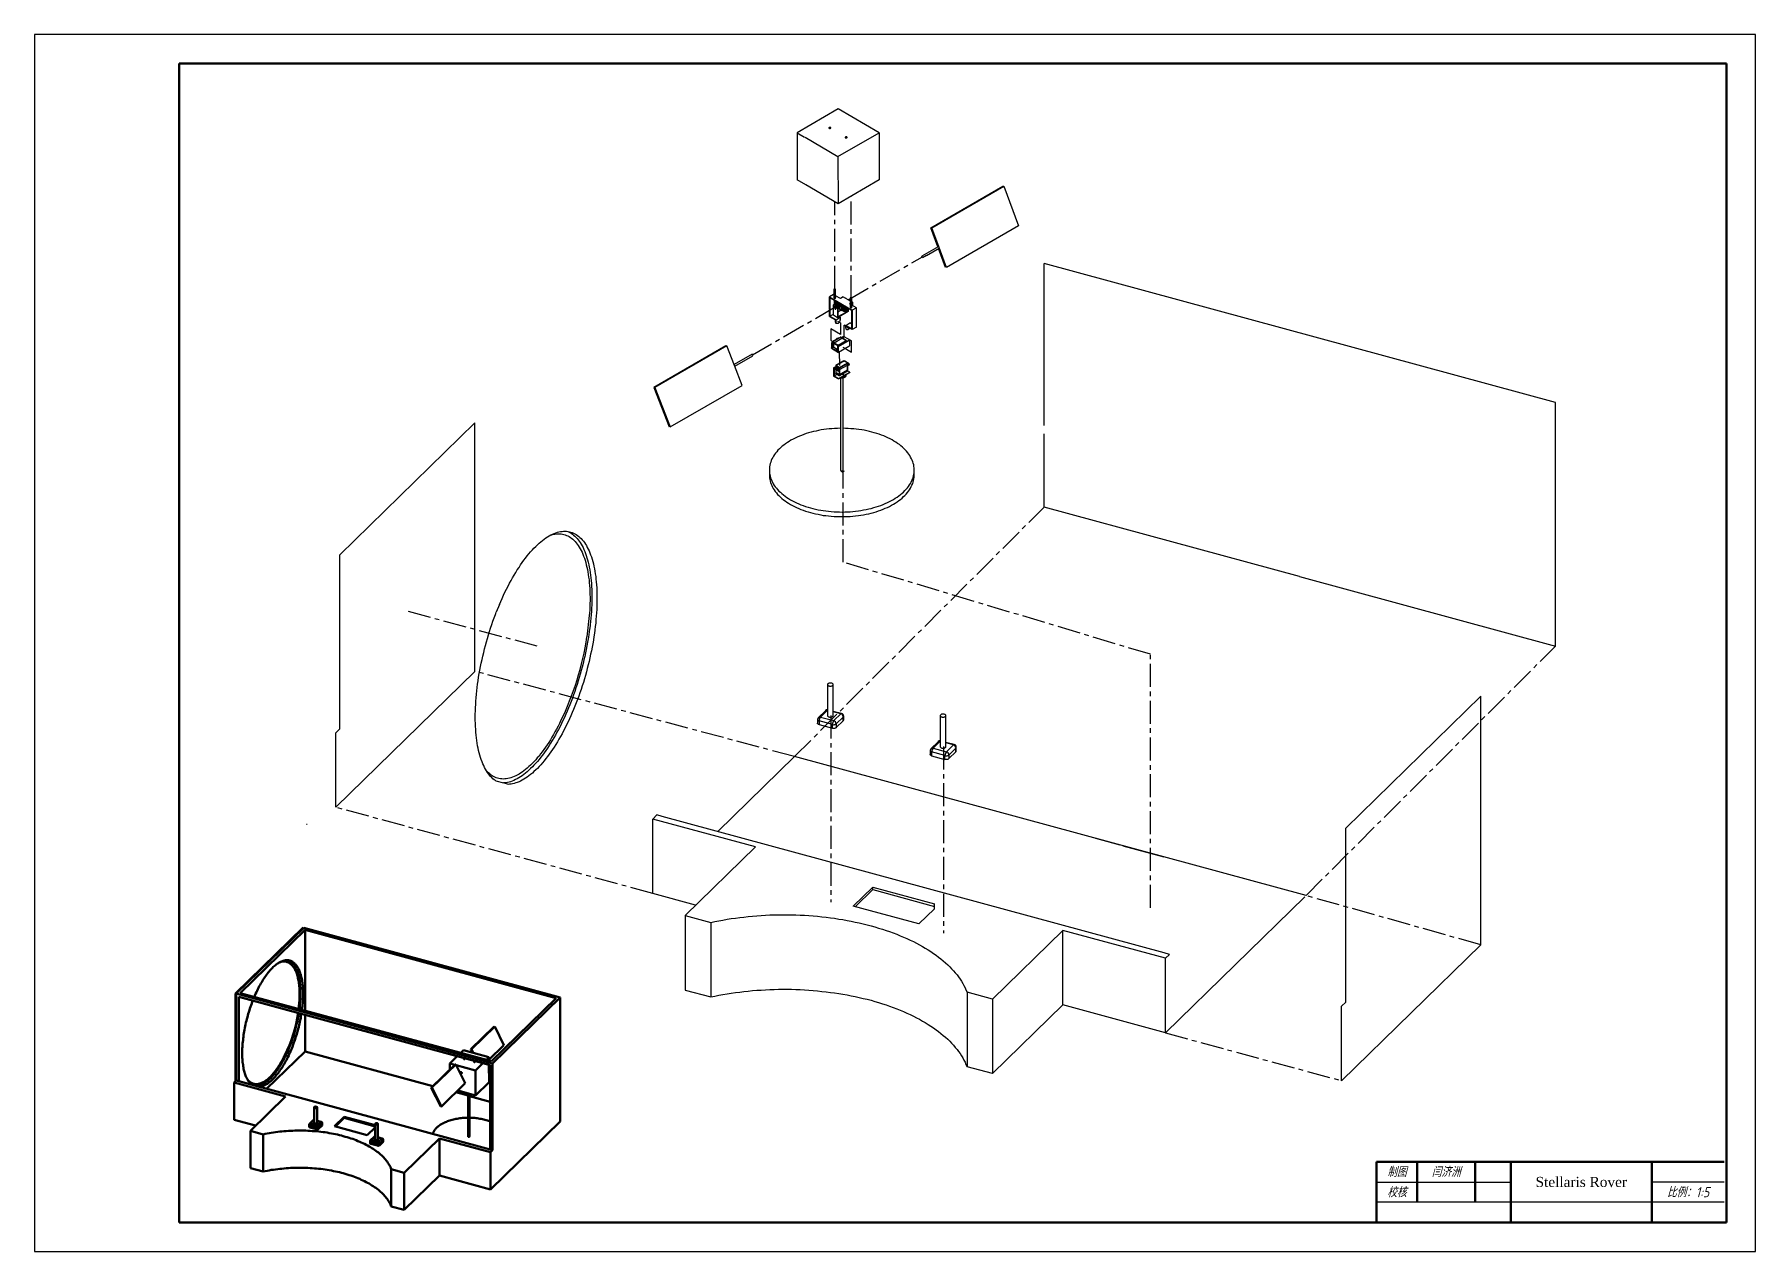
# Model space of a CAD drawing. Header units: millimetres. Extents: x -1367 to 1188, y 0 to 840.
# Drawn here: x 0 to 1188, y 0 to 840 of the extents above; entities that cross this region are included whole.
import ezdxf

# ---------------------------------------------------------------- set-up
doc = ezdxf.new("R2010")
doc.units = ezdxf.units.MM
doc.header["$LTSCALE"] = 0.5
doc.linetypes.add('CENTER', pattern=[50.8, 31.75, -6.35, 6.35, -6.35])
for name, color, linetype, lineweight in [('文字标注', 7, 'Continuous', 25), ('点画线', 1, 'CENTER', 25), ('粗实线', 7, 'Continuous', 50), ('细实线', 3, 'Continuous', 25)]:
    doc.layers.add(name, color=color, linetype=linetype, lineweight=lineweight)
doc.styles.add('国标汉字3.5', font='gbeitc.shx', dxfattribs={"height": 3.5, "bigfont": 'gbcbig.shx'})

msp = doc.modelspace()

# ---------------------------------------------------------------- texts
at = {"layer": '文字标注', "attachment_point": 5, "style": '国标汉字3.5'}
for s, width, insert, char_height in [('\\pxqc;制图', 28, (940.4, 55), 7), ('闫济洲', 40, (974.4, 55), 7), ('{\\fTimes New Roman|b0|i0|c0|p18;\\H0.7x;Stellaris Rover}', 97.426, (1067.7, 48), 10), ('校核', 28, (940.4, 41), 7), ('比例：1:5', 50, (1141.4, 41), 7)]:
    msp.add_mtext_dynamic_manual_height_columns(s, width=width, gutter_width=35, heights=[0], dxfattribs=dict(at, insert=insert, char_height=char_height))

# ---------------------------------------------------------------- linework, layer by layer
at = {"color": 7, "linetype": 'Continuous', "lineweight": 25}
msp.add_line((188.3, 294.7), (187.8, 294.8), dxfattribs=at)
at = {"layer": '点画线'}
for p, q in [((563.7, 658), (563.8, 728.5)), ((552.4, 664.5), (552.4, 724.5)), ((561.7, 656.9), (612.9, 686.5)), ((552.8, 651.7), (495.6, 618.7)), ((556.4, 640.9), (554.6, 641.9)), ((556.4, 632.9), (549.7, 636.8)), ((549.7, 636.8), (549.7, 628.9)), ((556.4, 640.9), (556.4, 632.9)), ((561.7, 637.8), (559, 639.3)), ((559, 631.4), (559, 639.3)), ((564, 628.6), (559, 631.4)), ((549.7, 628.9), (551.2, 628.1)), ((555.7, 625.5), (555.7, 625.4)), ((555.9, 611.6), (555.7, 621)), ((557.9, 624.2), (560.5, 622.7)), ((560.5, 622.7), (564, 620.7)), ((564, 620.7), (564, 628.6)), ((558.3, 475.8), (558.3, 538.3)), ((524.7, 341.6), (696.9, 513.8)), ((770.4, 412.2), (558.3, 475.8)), ((257.9, 441.9), (348.3, 417.6)), ((877.7, 245.7), (1049.9, 417.9)), ((770.4, 237.3), (770.4, 412.2)), ((524.7, 341.6), (304.1, 400.4)), ((549.6, 370), (549.6, 241.2)), ((627.4, 348.6), (627.4, 219.7)), ((426.9, 247.1), (208, 306.6)), ((998.4, 211.7), (877.7, 245.7)), ((780.6, 151), (902.3, 117.9))]:
    msp.add_line(p, q, dxfattribs=at)
at = {"layer": '粗实线'}
for p, q in [((1168, 820), (100, 820)), ((100, 820), (100, 20)), ((1168, 20), (1168, 820)), ((317.8, 155.4), (324.1, 142.4)), ((1166.4, 62), (926.4, 62)), ((926.4, 62), (926.4, 20)), ((954.4, 62), (954.4, 34)), ((994.4, 62), (994.4, 34)), ((1019, 62), (1019, 20)), ((1116.4, 62), (1116.4, 20)), ((1168, 20), (1168, 52)), ((100, 20), (1168, 20)), ((1008, 20), (1008, 20)), ((1008, 20), (1023, 20)), ((1023, 20), (1048, 20)), ((1048, 20), (1068, 20)), ((1168, 20), (1133, 20))]:
    msp.add_line(p, q, dxfattribs=at)
at = {"layer": '粗实线', "color": 7}
for p, q in [((185.6, 223.6), (138.9, 178.1)), ((186, 223.5), (139.3, 178)), ((186.8, 222.1), (142, 178.4)), ((362.9, 175.4), (186, 223.5)), ((360.2, 175), (186.8, 222.1)), ((186.8, 166.2), (186.8, 222.1)), ((142, 178.4), (315.4, 131.3)), ((139.3, 178), (138.9, 178.1)), ((138.9, 178.1), (138.9, 117.5)), ((139.3, 178), (139.3, 118)), ((139.3, 178), (316.2, 129.9)), ((314.5, 128.6), (141.1, 175.8)), ((141.1, 175.8), (141.1, 117.5)), ((315.4, 131.3), (360.2, 175)), ((316.2, 129.9), (362.9, 175.4)), ((362.9, 89.7), (362.9, 175.4)), ((186.8, 138.1), (186.8, 163.3)), ((301.2, 139.6), (317.4, 155.3)), ((301.7, 139.7), (317.8, 155.4)), ((186.8, 138.1), (160.3, 112.2)), ((275, 114.1), (186.8, 138.1)), ((291.8, 134.8), (286.7, 129.8)), ((296.1, 138.9), (294.1, 137)), ((313.7, 134.1), (296.1, 138.9)), ((296.4, 132.9), (296.4, 132.8)), ((297, 132.8), (297, 132.9)), ((301.2, 139.6), (301.7, 139.7)), ((302.4, 137.2), (301.2, 139.6)), ((303, 137), (301.7, 139.7)), ((303.4, 131), (303.4, 130.9)), ((304, 130.9), (304, 131)), ((311.8, 132.2), (313.7, 134.1)), ((324.1, 142.4), (313.7, 132.3)), ((313.7, 134.1), (313.7, 131.7)), ((290.3, 129), (273.9, 113)), ((290.8, 129.2), (274.4, 113.2)), ((286.7, 129.8), (290.1, 128.8)), ((286.7, 129.8), (286.7, 125.5)), ((290.8, 129.2), (290.3, 129)), ((294.1, 122.7), (290.8, 129.2)), ((291.1, 128.6), (304.4, 124.9)), ((294.6, 123.8), (293.9, 123.1)), ((294.1, 122.5), (295, 123.3)), ((297.3, 116.2), (294.1, 122.7)), ((294.4, 123.7), (294.4, 123.8)), ((294.4, 123.6), (294.4, 123.7)), ((294.8, 123.1), (294.8, 123.2)), ((304.4, 124.9), (309.5, 130)), ((304.4, 124.9), (304.4, 107.8)), ((313.7, 128.8), (313.8, 117)), ((314.5, 70.4), (314.5, 128.6)), ((316.2, 69.9), (316.2, 129.9)), ((137.9, 116.6), (139.3, 118)), ((173.3, 107), (137.9, 116.6)), ((137.9, 90.9), (137.9, 116.6)), ((141.1, 117.5), (139.3, 118)), ((314.5, 70.4), (141.1, 117.5)), ((149.1, 83.3), (173.3, 107)), ((274.4, 113.2), (273.9, 113)), ((273.9, 113), (280.5, 100.1)), ((274.4, 113.2), (280.9, 100.2)), ((280.9, 100.2), (297.3, 116.2)), ((299.3, 107.6), (290.8, 109.9)), ((304.4, 107.8), (292.2, 111.2)), ((299.3, 109.2), (299.3, 79.5)), ((300.3, 79.5), (300.3, 109)), ((314.5, 103.4), (300.3, 107.3)), ((313.8, 117), (304.4, 107.8)), ((193.1, 99.6), (193.1, 88.8)), ((195.1, 88.8), (195.1, 99.6)), ((280.9, 100.2), (280.5, 100.1)), ((152.7, 86.9), (137.9, 90.9)), ((149.1, 83.3), (157.9, 80.9)), ((149.1, 83.3), (149.1, 57.6)), ((189.6, 87.5), (189.6, 86.2)), ((192.4, 90.6), (189.9, 88.2)), ((194.8, 85.8), (190.2, 87)), ((190.2, 87), (190.2, 85.7)), ((190.2, 85.7), (194.8, 84.5)), ((193.1, 90.7), (190.6, 88.3)), ((190.6, 88.3), (195.2, 87.1)), ((194.8, 84.5), (194.8, 85.8)), ((197.9, 89.6), (195.1, 90.3)), ((195.2, 87.1), (197.7, 89.5)), ((198.6, 88.4), (196.1, 86)), ((196.1, 84.7), (198.6, 87.1)), ((196.1, 86), (196.1, 84.7)), ((198.6, 87.1), (198.6, 88.4)), ((198.7, 87.3), (198.7, 88.6)), ((207.1, 86.5), (213.8, 93.1)), ((229.7, 80.3), (207.1, 86.5)), ((207.8, 86.3), (213.8, 92.2)), ((213.8, 93.1), (235.1, 87.3)), ((213.8, 92.2), (213.8, 93.1)), ((213.8, 92.2), (235.1, 86.4)), ((235.1, 85.6), (229.7, 80.3)), ((235.1, 88.1), (235.1, 77.4)), ((237.1, 77.4), (237.1, 88.1)), ((314.8, 42.8), (362.9, 89.7)), ((157.9, 80.9), (157.9, 55.2)), ((231.7, 76.1), (231.7, 74.8)), ((234.4, 79.1), (232, 76.8)), ((236.8, 74.4), (232.2, 75.6)), ((232.2, 75.6), (232.2, 74.3)), ((232.2, 74.3), (236.8, 73.1)), ((235.1, 79.3), (232.7, 76.9)), ((232.7, 76.9), (237.3, 75.7)), ((236.8, 73.1), (236.8, 74.4)), ((239.9, 78.1), (237.1, 78.9)), ((237.3, 75.7), (239.7, 78)), ((240.6, 76.9), (238.1, 74.6)), ((238.1, 73.3), (240.6, 75.7)), ((238.1, 74.6), (238.1, 73.3)), ((240.6, 75.7), (240.6, 76.9)), ((240.7, 75.9), (240.7, 77.2)), ((279.5, 78.1), (255.2, 54.4)), ((314.8, 68.5), (279.5, 78.1)), ((279.5, 52.4), (279.5, 78.1)), ((316.2, 69.9), (314.5, 70.4)), ((314.8, 68.5), (316.2, 69.9)), ((314.8, 42.8), (314.8, 68.5)), ((149.1, 57.6), (157.9, 55.2)), ((255.2, 54.4), (246.3, 56.8)), ((246.3, 56.8), (246.3, 31.1)), ((255.2, 54.4), (255.2, 28.7)), ((279.5, 52.4), (255.2, 28.7)), ((314.8, 42.8), (279.5, 52.4)), ((255.2, 28.7), (246.3, 31.1))]:
    msp.add_line(p, q, dxfattribs=at)
at = {"layer": '粗实线', "color": 8}
for p, q in [((193.1, 90.7), (193.1, 90.7)), ((193.1, 90.7), (193.1, 90.7)), ((197.7, 89.5), (195.1, 90.1)), ((235.1, 79.3), (235.1, 79.3)), ((235.1, 79.3), (235.1, 79.3)), ((239.7, 78), (237.1, 78.7))]:
    msp.add_line(p, q, dxfattribs=at)
at = {"layer": '粗实线', "color": 7, "flags": 128}
for points in [[(151.8, 175.7), (152.2, 176.8), (152.7, 177.9), (153.2, 179), (153.7, 180), (154.2, 181.1), (154.7, 182.1), (155.2, 183.1), (155.8, 184.1), (156.3, 185), (156.9, 185.9), (157.4, 186.9), (158, 187.7), (158.5, 188.6), (159.1, 189.4), (159.7, 190.3), (160.2, 191.1), (160.8, 191.8), (161.4, 192.6), (162, 193.3), (162.5, 193.9), (163.1, 194.6), (163.7, 195.2), (164.3, 195.8), (164.9, 196.4), (165.5, 196.9), (166.1, 197.4), (166.6, 197.9), (167.2, 198.3), (167.8, 198.7), (168.4, 199.1), (169, 199.5), (169.5, 199.8), (170.1, 200.1), (170.7, 200.3), (171.2, 200.5), (171.8, 200.7), (172.3, 200.8), (172.9, 200.9), (173.4, 201), (173.9, 201.1), (174.4, 201.1), (174.9, 201), (175.5, 201), (175.9, 200.9), (176.4, 200.8), (176.9, 200.6), (177.4, 200.4), (177.8, 200.2), (178.3, 199.9), (178.7, 199.6), (179.1, 199.3), (179.6, 198.9), (180, 198.5), (180.3, 198.1), (180.7, 197.7), (181.1, 197.2), (181.4, 196.6), (181.8, 196.1), (182.1, 195.5), (182.4, 194.9), (182.7, 194.3), (183, 193.6), (183.3, 192.9), (183.5, 192.2), (183.8, 191.4), (184, 190.6), (184.2, 189.8), (184.4, 189), (184.6, 188.2), (184.7, 187.3), (184.9, 186.4), (185, 185.5), (185.1, 184.5), (185.2, 183.5), (185.3, 182.6), (185.3, 181.6), (185.4, 180.5), (185.4, 179.5), (185.4, 178.4), (185.4, 177.3), (185.4, 176.3), (185.4, 175.1), (185.3, 174), (185.3, 172.9), (185.2, 171.7), (185.1, 170.6), (185, 169.4), (184.9, 168.2), (184.7, 167.1), (184.7, 166.8)], [(169.3, 199.7), (169.3, 199.7), (169.9, 199.8), (170.4, 200), (171, 200.1), (171.5, 200.1), (172, 200.2), (172.5, 200.2), (173, 200.1), (173.5, 200.1), (174, 200), (174.5, 199.8), (174.9, 199.7), (175.4, 199.4), (175.8, 199.2), (176.3, 198.9), (176.7, 198.6), (177.1, 198.3), (177.5, 197.9), (177.9, 197.5), (178.3, 197.1), (178.6, 196.6), (179, 196.1), (179.3, 195.6), (179.7, 195), (180, 194.4), (180.3, 193.8), (180.6, 193.2), (180.8, 192.5), (181.1, 191.8), (181.3, 191), (181.5, 190.3), (181.8, 189.5), (181.9, 188.7), (182.1, 187.8), (182.3, 187), (182.4, 186.1), (182.6, 185.2), (182.7, 184.3), (182.8, 183.3), (182.9, 182.3), (182.9, 181.3), (183, 180.3), (183, 179.3), (183, 178.3), (183, 177.2), (183, 176.1), (183, 175), (182.9, 173.9), (182.9, 172.8), (182.8, 172)], [(175.3, 201), (175.6, 200.9), (176.1, 200.7), (176.5, 200.4), (176.9, 200.1), (177.4, 199.8), (177.8, 199.4), (178.2, 199), (178.6, 198.6), (179, 198.1), (179.3, 197.6), (179.7, 197.1), (180, 196.6), (180.3, 196), (180.6, 195.4), (180.9, 194.7), (181.2, 194.1), (181.5, 193.4), (181.7, 192.7), (182, 191.9), (182.2, 191.1), (182.4, 190.3), (182.6, 189.5), (182.8, 188.6), (182.9, 187.8), (183.1, 186.9), (183.2, 185.9), (183.3, 185), (183.4, 184), (183.5, 183), (183.6, 182), (183.6, 181), (183.7, 180), (183.7, 178.9), (183.7, 177.8), (183.7, 176.7), (183.6, 175.6), (183.6, 174.5), (183.5, 173.4), (183.4, 172.2), (183.3, 171.1), (183.2, 169.9), (183.1, 168.7), (182.9, 167.5), (182.9, 167.3)], [(143.4, 136.9), (143.5, 138), (143.5, 139.1), (143.5, 140.2), (143.6, 141.3), (143.7, 142.5), (143.7, 143.6), (143.8, 144.8), (144, 145.9), (144.1, 147.1), (144.3, 148.3), (144.4, 149.5), (144.6, 150.7), (144.8, 151.9), (145, 153.1), (145.3, 154.4), (145.5, 155.6), (145.8, 156.8), (146, 158), (146.3, 159.2), (146.6, 160.4), (147, 161.7), (147.3, 162.9), (147.6, 164.1), (148, 165.3), (148.4, 166.5), (148.7, 167.7), (149.1, 168.9), (149.5, 170), (150, 171.2), (150.4, 172.3), (150.7, 173.2)], [(182.5, 164.5), (182.4, 163.9), (182.2, 162.7), (182, 161.5), (181.7, 160.3), (181.5, 159.1), (181.2, 157.9), (180.9, 156.6), (180.6, 155.4), (180.3, 154.2), (180, 153), (179.7, 151.8), (179.3, 150.6), (179, 149.4), (178.6, 148.2), (178.2, 147), (177.8, 145.8), (177.4, 144.7), (176.9, 143.5), (176.5, 142.4), (176.1, 141.2), (175.6, 140.1), (175.1, 139), (174.7, 137.9), (174.2, 136.8), (173.7, 135.8), (173.2, 134.7), (172.7, 133.7), (172.1, 132.7), (171.6, 131.7), (171.1, 130.7), (170.5, 129.8), (170, 128.9), (169.4, 128), (168.9, 127.1), (168.3, 126.2), (167.8, 125.4), (167.2, 124.6), (166.6, 123.8), (166, 123.1), (165.5, 122.3), (164.9, 121.7), (164.3, 121), (163.7, 120.3), (163.1, 119.7), (162.5, 119.2), (161.9, 118.6), (161.4, 118.1), (160.8, 117.6), (160.2, 117.1), (159.6, 116.7), (159, 116.3), (158.5, 116), (157.9, 115.6), (157.3, 115.3), (156.7, 115.1), (156.2, 114.9), (155.6, 114.7), (155.1, 114.5), (154.5, 114.4), (154, 114.3), (153.5, 114.2), (153.2, 114.2)], [(184.3, 164), (184.2, 163.5), (184, 162.3), (183.8, 161), (183.5, 159.8), (183.3, 158.6), (183, 157.4), (182.7, 156.2), (182.4, 154.9), (182.1, 153.7), (181.8, 152.5), (181.4, 151.3), (181.1, 150.1), (180.7, 148.9), (180.3, 147.7), (180, 146.5), (179.6, 145.3), (179.1, 144.2), (178.7, 143), (178.3, 141.9), (177.8, 140.7), (177.4, 139.6), (176.9, 138.5), (176.4, 137.4), (175.9, 136.3), (175.5, 135.3), (174.9, 134.2), (174.4, 133.2), (173.9, 132.2), (173.4, 131.2), (172.9, 130.3), (172.3, 129.3), (171.8, 128.4), (171.2, 127.5), (170.7, 126.6), (170.1, 125.8), (169.5, 124.9), (169, 124.1), (168.4, 123.3), (167.8, 122.6), (167.2, 121.9), (166.6, 121.2), (166.1, 120.5), (165.5, 119.9), (164.9, 119.3), (164.3, 118.7), (163.7, 118.1), (163.1, 117.6), (162.5, 117.1), (162, 116.7), (161.4, 116.2), (160.8, 115.8), (160.2, 115.5), (159.7, 115.2), (159.1, 114.9), (158.5, 114.6), (158, 114.4), (157.4, 114.2), (156.9, 114), (156.3, 113.9), (155.8, 113.8), (155.2, 113.7), (154.9, 113.7)], [(150.6, 114.9), (150.4, 115), (150, 115.3), (149.5, 115.7), (149.1, 116), (148.7, 116.5), (148.4, 116.9), (148, 117.4), (147.6, 117.9), (147.3, 118.4), (147, 119), (146.6, 119.6), (146.3, 120.2), (146, 120.8), (145.8, 121.5), (145.5, 122.2), (145.3, 123), (145, 123.7), (144.8, 124.5), (144.6, 125.3), (144.4, 126.2), (144.3, 127.1), (144.1, 127.9), (144, 128.9), (143.8, 129.8), (143.7, 130.7), (143.7, 131.7), (143.6, 132.7), (143.5, 133.7), (143.5, 134.8), (143.5, 135.8), (143.4, 136.9)], [(172.9, 135.5), (172.5, 134.8), (172, 133.8), (171.5, 132.8), (171, 131.8), (170.4, 130.9), (169.9, 130), (169.3, 129.1), (168.8, 128.2), (168.2, 127.4), (167.7, 126.5), (167.1, 125.8), (166.6, 125), (166, 124.2), (165.4, 123.5), (164.8, 122.8), (164.3, 122.2), (163.7, 121.5), (163.1, 120.9), (162.5, 120.4), (162, 119.8), (161.4, 119.3), (160.8, 118.8), (160.2, 118.4), (159.7, 118), (159.1, 117.6), (158.5, 117.2), (158, 116.9), (157.4, 116.6), (156.8, 116.4), (156.3, 116.2), (155.7, 116), (155.2, 115.8), (154.7, 115.7), (154.1, 115.6), (153.6, 115.6), (153.1, 115.6), (152.6, 115.6), (152.1, 115.6), (151.6, 115.7), (151.1, 115.8), (150.7, 116), (150.2, 116.2), (149.7, 116.4), (149.3, 116.7), (148.9, 117), (148.4, 117.3), (148, 117.6), (147.6, 118), (147.3, 118.4), (147.3, 118.5)], [(296.9, 132.8), (297, 132.9), (297, 132.9), (296.9, 133), (296.9, 133), (296.8, 133.1), (296.7, 133.1), (296.6, 133), (296.5, 133), (296.4, 133), (296.4, 132.9), (296.4, 132.9), (296.4, 132.8), (296.5, 132.8), (296.6, 132.8), (296.7, 132.7), (296.8, 132.8), (296.9, 132.8), (296.9, 132.8)], [(297, 132.8), (297, 132.9), (297, 132.9), (297, 133), (296.9, 133), (296.8, 133.1), (296.7, 133.1), (296.6, 133.1), (296.5, 133), (296.4, 133), (296.4, 133), (296.4, 132.9), (296.4, 132.8), (296.4, 132.8), (296.5, 132.8), (296.6, 132.7), (296.7, 132.7), (296.8, 132.7), (296.9, 132.8), (297, 132.8)], [(304, 130.9), (304, 130.9), (304, 131), (304, 131.1), (303.9, 131.1), (303.8, 131.1), (303.7, 131.1), (303.6, 131.1), (303.5, 131.1), (303.5, 131), (303.4, 131), (303.5, 130.9), (303.5, 130.9), (303.6, 130.8), (303.7, 130.8), (303.8, 130.8), (303.9, 130.8), (303.9, 130.9), (304, 130.9)], [(303.5, 131.1), (303.4, 131), (303.4, 130.9), (303.5, 130.9), (303.5, 130.8), (303.6, 130.8), (303.7, 130.8), (303.8, 130.8), (303.9, 130.8), (304, 130.9), (304.1, 130.9), (304.1, 131), (304.1, 131), (304, 131.1), (303.9, 131.1), (303.8, 131.1), (303.7, 131.1), (303.6, 131.1), (303.5, 131.1), (303.5, 131.1)], [(294.1, 123.4), (294.1, 123.5), (294.1, 123.6), (294.2, 123.7), (294.3, 123.7), (294.4, 123.8), (294.5, 123.8), (294.6, 123.8), (294.7, 123.7), (294.8, 123.6), (294.9, 123.5), (295, 123.4), (295, 123.3), (295, 123.2), (295, 123.1), (294.9, 123), (294.8, 122.9), (294.7, 122.9), (294.6, 122.9), (294.6, 122.9)], [(193.6, 99.1), (193.8, 99.1), (194, 99), (194.2, 99), (194.4, 99.1), (194.6, 99.1), (194.7, 99.2), (194.9, 99.2), (195, 99.3), (195.1, 99.4), (195.1, 99.5), (195.1, 99.6), (195.1, 99.7), (195, 99.8), (194.9, 99.9), (194.8, 99.9), (194.7, 100), (194.5, 100), (194.3, 100.1), (194.1, 100.1), (193.9, 100.1), (193.7, 100), (193.6, 100), (193.4, 99.9), (193.3, 99.9), (193.2, 99.8), (193.1, 99.7), (193.1, 99.6), (193.1, 99.5), (193.2, 99.4), (193.2, 99.3), (193.3, 99.2), (193.5, 99.2), (193.6, 99.1)], [(157.9, 80.9), (159.3, 81.2), (160.7, 81.5), (162.1, 81.7), (163.5, 82), (165, 82.2), (166.4, 82.4), (167.9, 82.6), (169.4, 82.8), (170.8, 82.9), (172.3, 83.1), (173.8, 83.2), (175.3, 83.3), (176.8, 83.4), (178.3, 83.4), (179.8, 83.5), (181.3, 83.5), (182.8, 83.5), (184.3, 83.5), (185.8, 83.5), (187.3, 83.5), (188.8, 83.4), (190.3, 83.3), (191.8, 83.2), (193.3, 83.1), (194.8, 83), (196.3, 82.9), (197.7, 82.7), (199.2, 82.5), (200.7, 82.3), (202.1, 82.1), (203.5, 81.8), (205, 81.6), (206.4, 81.3), (207.8, 81), (209.2, 80.7), (210.5, 80.4), (211.9, 80.1), (213.2, 79.7), (214.6, 79.3), (215.9, 79), (217.2, 78.6), (218.4, 78.1), (219.7, 77.7), (220.9, 77.3), (222.1, 76.8), (223.3, 76.3), (224.5, 75.8), (225.6, 75.3), (226.7, 74.8), (227.8, 74.3), (228.9, 73.7), (230, 73.2), (231, 72.6), (232, 72), (232.9, 71.4), (233.9, 70.8), (234.8, 70.2), (235.7, 69.6), (236.5, 68.9), (237.4, 68.3), (238.2, 67.6), (238.9, 67), (239.7, 66.3), (240.4, 65.6), (241.1, 64.9), (241.7, 64.2), (242.3, 63.5), (242.9, 62.8), (243.4, 62.1), (244, 61.3), (244.4, 60.6), (244.9, 59.9), (245.3, 59.1), (245.7, 58.4), (246, 57.6), (246.3, 56.8)], [(190.2, 85.7), (190, 85.8), (189.9, 85.9), (189.8, 85.9), (189.7, 86), (189.6, 86.1), (189.6, 86.2)], [(193.1, 88.8), (193.1, 88.8), (193.2, 88.7), (193.2, 88.6), (193.3, 88.5), (193.5, 88.4), (193.6, 88.4)], [(193.6, 88.4), (193.8, 88.4), (194, 88.3), (194.2, 88.3), (194.4, 88.4), (194.6, 88.4), (194.7, 88.4), (194.9, 88.5), (195, 88.6), (195.1, 88.7), (195.1, 88.8), (195.1, 88.8)], [(194.8, 85.8), (195, 85.7), (195.1, 85.7), (195.3, 85.7), (195.5, 85.7), (195.7, 85.8), (195.9, 85.8), (196, 85.9), (196.1, 86)], [(196.1, 84.7), (196, 84.6), (195.9, 84.5), (195.7, 84.5), (195.5, 84.4), (195.3, 84.4), (195.1, 84.4), (195, 84.4), (194.8, 84.5)], [(235.7, 87.7), (235.8, 87.7), (236, 87.6), (236.2, 87.6), (236.4, 87.7), (236.6, 87.7), (236.7, 87.7), (236.9, 87.8), (237, 87.9), (237.1, 88), (237.1, 88.1), (237.1, 88.2), (237.1, 88.3), (237, 88.4), (236.9, 88.4), (236.8, 88.5), (236.7, 88.6), (236.5, 88.6), (236.3, 88.7), (236.1, 88.7), (235.9, 88.7), (235.8, 88.6), (235.6, 88.6), (235.4, 88.5), (235.3, 88.4), (235.2, 88.4), (235.1, 88.3), (235.1, 88.2), (235.1, 88.1), (235.2, 88), (235.2, 87.9), (235.4, 87.8), (235.5, 87.7), (235.7, 87.7)], [(299.3, 92.3), (299.2, 92.3), (298.3, 92.3), (297.3, 92.3), (296.4, 92.2), (295.5, 92.2), (294.5, 92.1), (293.6, 92), (292.7, 91.8), (291.8, 91.7), (290.9, 91.5), (290.1, 91.3), (289.2, 91.1), (288.4, 90.9), (287.5, 90.7), (286.7, 90.5), (285.9, 90.2), (285.1, 89.9), (284.4, 89.6), (283.7, 89.3), (283, 89), (282.3, 88.7), (281.6, 88.3), (281, 88), (280.4, 87.6), (279.8, 87.2), (279.2, 86.8), (278.7, 86.4), (278.2, 86), (277.8, 85.6), (277.3, 85.2), (276.9, 84.7), (276.6, 84.3), (276.2, 83.8), (275.9, 83.4), (275.7, 82.9), (275.4, 82.4), (275.2, 82), (275.1, 81.5), (275, 81.1)], [(299.3, 92.3), (299.2, 92.3), (298.3, 92.3), (297.3, 92.3), (296.4, 92.2), (295.5, 92.2), (294.5, 92.1), (293.6, 92), (292.7, 91.8), (291.8, 91.7), (290.9, 91.5), (290.1, 91.3), (289.2, 91.1), (288.4, 90.9), (287.5, 90.7), (286.7, 90.5), (285.9, 90.2), (285.1, 89.9), (284.4, 89.6), (283.7, 89.3), (283, 89), (282.3, 88.7), (281.6, 88.3), (281, 88), (280.4, 87.6), (279.8, 87.2), (279.2, 86.8), (278.7, 86.4), (278.2, 86), (277.8, 85.6), (277.3, 85.2), (276.9, 84.7), (276.6, 84.3), (276.2, 83.8), (275.9, 83.4), (275.7, 82.9), (275.4, 82.4), (275.2, 82), (275.1, 81.5), (275, 81.1)], [(314.5, 89.9), (314.2, 90), (313.5, 90.2), (312.7, 90.5), (311.8, 90.7), (311, 91), (310.2, 91.2), (309.3, 91.4), (308.4, 91.5), (307.5, 91.7), (306.6, 91.9), (305.7, 92), (304.8, 92.1), (303.9, 92.2), (303, 92.2), (302, 92.3), (301.1, 92.3), (300.3, 92.3)], [(314.5, 89.9), (314.2, 90), (313.5, 90.2), (312.7, 90.5), (311.8, 90.7), (311, 91), (310.2, 91.2), (309.3, 91.4), (308.4, 91.5), (307.5, 91.7), (306.6, 91.9), (305.7, 92), (304.8, 92.1), (303.9, 92.2), (303, 92.2), (302, 92.3), (301.1, 92.3), (300.3, 92.3)], [(232.2, 74.3), (232, 74.4), (231.9, 74.4), (231.8, 74.5), (231.7, 74.6), (231.7, 74.7), (231.7, 74.8)], [(235.1, 77.4), (235.1, 77.4), (235.2, 77.3), (235.2, 77.2), (235.4, 77.1), (235.5, 77), (235.7, 77)], [(235.7, 77), (235.8, 76.9), (236, 76.9), (236.2, 76.9), (236.4, 76.9), (236.6, 77), (236.7, 77), (236.9, 77.1), (237, 77.2), (237.1, 77.3), (237.1, 77.4), (237.1, 77.4)], [(236.8, 74.4), (237, 74.3), (237.2, 74.3), (237.4, 74.3), (237.5, 74.3), (237.7, 74.4), (237.9, 74.4), (238, 74.5), (238.1, 74.6)], [(238.1, 73.3), (238, 73.2), (237.9, 73.1), (237.7, 73.1), (237.5, 73), (237.4, 73), (237.2, 73), (237, 73), (236.8, 73.1)], [(299.5, 79.2), (299.7, 79.2), (299.8, 79.2), (299.9, 79.2), (300, 79.3), (300.1, 79.3), (300.2, 79.4), (300.3, 79.4), (300.3, 79.5)], [(157.9, 55.2), (159.3, 55.5), (160.7, 55.7), (162.1, 56), (163.5, 56.3), (165, 56.5), (166.4, 56.7), (167.9, 56.9), (169.4, 57.1), (170.8, 57.2), (172.3, 57.4), (173.8, 57.5), (175.3, 57.6), (176.8, 57.7), (178.3, 57.7), (179.8, 57.8), (181.3, 57.8), (182.8, 57.8), (184.3, 57.8), (185.8, 57.8), (187.3, 57.8), (188.8, 57.7), (190.3, 57.6), (191.8, 57.5), (193.3, 57.4), (194.8, 57.3), (196.3, 57.1), (197.7, 57), (199.2, 56.8), (200.7, 56.6), (202.1, 56.4), (203.5, 56.1), (205, 55.9), (206.4, 55.6), (207.8, 55.3), (209.2, 55), (210.5, 54.7), (211.9, 54.4), (213.2, 54), (214.6, 53.6), (215.9, 53.2), (217.2, 52.8), (218.4, 52.4), (219.7, 52), (220.9, 51.5), (222.1, 51.1), (223.3, 50.6), (224.5, 50.1), (225.6, 49.6), (226.7, 49.1), (227.8, 48.6), (228.9, 48), (230, 47.5), (231, 46.9), (232, 46.3), (232.9, 45.7), (233.9, 45.1), (234.8, 44.5), (235.7, 43.9), (236.5, 43.2), (237.4, 42.6), (238.2, 41.9), (238.9, 41.3), (239.7, 40.6), (240.4, 39.9), (241.1, 39.2), (241.7, 38.5), (242.3, 37.8), (242.9, 37.1), (243.4, 36.3), (244, 35.6), (244.4, 34.9), (244.9, 34.1), (245.3, 33.4), (245.7, 32.6), (246, 31.9), (246.3, 31.1)]]:
    msp.add_lwpolyline(points, dxfattribs=at)
at = {"layer": '粗实线', "color": 8, "flags": 128}
for points in [[(189.6, 87.5), (189.6, 87.4), (189.7, 87.3), (189.8, 87.2), (189.9, 87.1), (190, 87.1), (190.2, 87)], [(231.7, 76.1), (231.7, 76), (231.7, 75.9), (231.8, 75.8), (231.9, 75.7), (232, 75.7), (232.2, 75.6)]]:
    msp.add_lwpolyline(points, dxfattribs=at)
at = {"layer": '粗实线', "color": 7}
for centre, radius, start, end in [((83.1, 179.5), 100, 353.0656, 355.6838), ((83.1, 179.5), 100, 333.9072, 351.4601), ((294.9, 123.6), 0.426, 252.9901, 280.7536), ((190.6, 87.5), 1, 134.305, 180), ((192.2, 87), 2.04, 140.5129, 180.3434), ((193.1, 89.8), 1, 87.7414, 134.305), ((196.8, 85.8), 2.04, 140.5129, 180.3434), ((194.9, 85.9), 1.21, 3.3916, 74.3338), ((197.3, 88.3), 1.21, 3.3916, 74.3338), ((197.7, 88.6), 1, 0, 74.7955), ((198.3, 87.3), 0.332, 310.6406, 357.9975), ((232.7, 76.1), 1, 134.305, 180), ((234.2, 75.6), 2.04, 140.5129, 180.3434), ((235.1, 78.4), 1, 87.8921, 134.305), ((238.8, 74.4), 2.04, 140.5129, 180.3434), ((236.9, 74.5), 1.21, 3.3916, 74.3338), ((239.4, 76.9), 1.21, 3.3916, 74.3338), ((239.7, 77.2), 1, 0, 74.7955), ((240.3, 75.9), 0.332, 310.6406, 357.9975), ((299.6, 79.5), 0.302, 194.0352, 264.9618)]:
    msp.add_arc(centre, radius, start, end, dxfattribs=at)
at = {"layer": '粗实线', "color": 8}
for centre, radius, start, end in [((190.4, 87.7), 0.715, 71.5838, 131.3262), ((192.8, 90), 0.715, 71.5838, 131.3262), ((197.9, 89.3), 0.27, 80.7318, 143.9675), ((198.3, 88.6), 0.332, 310.6406, 357.9975), ((232.4, 76.2), 0.715, 71.5838, 131.3262), ((234.9, 78.6), 0.715, 71.5838, 131.3262), ((239.9, 77.9), 0.27, 80.7318, 143.9675), ((240.3, 77.2), 0.332, 310.6406, 357.9975)]:
    msp.add_arc(centre, radius, start, end, dxfattribs=at)
at = {"layer": '细实线'}
for p, q in [((1188, 840), (0, 840)), ((0, 840), (0, 0)), ((1188, 0), (1188, 840)), ((526.4, 766.4), (526.4, 739.6)), ((532.4, 736.1), (526.4, 739.6)), ((618.7, 706.6), (668.4, 735.2)), ((619.5, 706.6), (669.1, 735.3)), ((668.4, 735.2), (669.1, 735.3)), ((669.1, 735.3), (679.2, 707.9)), ((623.6, 693.3), (618.7, 706.6)), ((624.5, 692.9), (619.5, 706.6)), ((679.2, 707.9), (629.6, 679.2)), ((623.9, 693.4), (612.5, 686.9)), ((615.8, 687.4), (624.5, 692.4)), ((628.8, 679.2), (624.1, 692.2)), ((629.6, 679.2), (624.5, 692.9)), ((613, 685.8), (612.5, 686.9)), ((615.8, 687.4), (613, 685.8)), ((1049.9, 585.9), (696.9, 681.8)), ((696.9, 570), (696.9, 681.8)), ((551.6, 660.4), (548.8, 658.8)), ((548.8, 650.2), (548.8, 658.8)), ((548.8, 658.8), (564.5, 649.7)), ((552.8, 656.1), (549.1, 658.3)), ((549.1, 658.3), (549.1, 650.4)), ((551.8, 660.3), (551.6, 660.4)), ((551.8, 664.5), (551.8, 658.2)), ((551.9, 656.7), (551.9, 653.6)), ((552.2, 653.8), (551.9, 653.6)), ((552.5, 653.9), (552.2, 653.8)), ((552.8, 654), (552.8, 656.1)), ((553, 658.2), (553, 664.5)), ((556.3, 657.7), (553, 659.6)), ((553.2, 655.3), (553.2, 655.3)), ((553.2, 655.3), (553.2, 655.3)), ((553.9, 655.5), (553.3, 655.1)), ((553.4, 655), (553.3, 655)), ((553.3, 655), (553.3, 654.3)), ((553.3, 654.3), (553.3, 654.9)), ((553.4, 655.1), (554, 655.4)), ((554.6, 654.4), (553.4, 655.1)), ((553.4, 655), (554.3, 654.5)), ((553.4, 655), (553.5, 655)), ((553.6, 654.5), (553.4, 654.3)), ((559.8, 652.1), (553.5, 655.7)), ((553.5, 655.2), (553.5, 655.7)), ((553.5, 655), (554.3, 654.5)), ((553.7, 653.7), (553.7, 653.7)), ((553.8, 655.4), (553.8, 655.6)), ((554.3, 654.5), (554.3, 654.5)), ((558.8, 651.9), (554.6, 654.4)), ((554.9, 654.1), (555, 654.2)), ((554.9, 654.1), (558.8, 651.9)), ((554.9, 653.7), (555.2, 653.9)), ((555.8, 653.2), (554.9, 653.7)), ((555, 654.2), (558.8, 651.9)), ((557.7, 652.4), (555.2, 653.9)), ((558.3, 658.8), (556.3, 657.7)), ((558.3, 658.8), (563.1, 656.1)), ((562.2, 656.6), (563.1, 657.1)), ((563.1, 654.3), (562.7, 654)), ((563.1, 653.8), (562.7, 654)), ((563.1, 653.9), (562.9, 653.9)), ((563.1, 658), (563.1, 651.6)), ((564.3, 651.6), (564.3, 658)), ((564.3, 655.4), (564.6, 655.2)), ((564.6, 655.2), (564.3, 655)), ((564.4, 654.7), (564.3, 654.6)), ((564.4, 653), (564.4, 654.7)), ((564.6, 655.2), (564.6, 652.9)), ((548.8, 650.2), (548.8, 648.8)), ((548.8, 645.4), (548.8, 648.8)), ((548.8, 645.4), (553, 643)), ((549.1, 650.4), (549.1, 649)), ((549.1, 649), (549.1, 645.6)), ((549.1, 645.6), (551.5, 647)), ((549.1, 645.6), (553.3, 643.1)), ((551.5, 651.8), (551.5, 652.7)), ((551.5, 651.8), (551.5, 650.4)), ((551.5, 646.2), (551.5, 650.4)), ((554.3, 644.5), (551.5, 646.2)), ((553, 641.4), (553, 643)), ((553.3, 643.1), (556.1, 644.8)), ((553.3, 641.4), (553.3, 643.1)), ((554.6, 651.2), (554.3, 651.1)), ((554.3, 651.1), (554.3, 644.5)), ((561.7, 648.8), (554.3, 644.5)), ((554.6, 651.2), (554.6, 645)), ((556.9, 649.7), (554.6, 648.3)), ((560.5, 648.4), (554.6, 645)), ((554.8, 650.9), (554.9, 650.9)), ((554.9, 651.6), (554.9, 651.6)), ((555.7, 650.5), (554.9, 650.9)), ((555.5, 652.2), (555.4, 652.2)), ((555.4, 645.2), (556.1, 644.8)), ((555.6, 653.1), (555.6, 652.1)), ((555.6, 651.5), (555.7, 650.5)), ((555.7, 653.2), (555.7, 653.1)), ((555.8, 653.1), (555.8, 653.2)), ((557.3, 652.2), (555.8, 653.1)), ((555.8, 653), (555.8, 650.5)), ((557.3, 652.1), (555.8, 653)), ((555.8, 650.5), (557.3, 649.6)), ((555.8, 650.5), (555.9, 650.5)), ((555.8, 650.4), (557.3, 649.5)), ((555.9, 652.9), (555.9, 650.5)), ((555.9, 650.5), (557.3, 649.7)), ((556.1, 644.8), (556.2, 643.5)), ((556.2, 643.5), (556.2, 642.7)), ((557.3, 652.2), (557.7, 652.4)), ((557.3, 649.6), (557.3, 652.1)), ((557.8, 652.3), (557.4, 652)), ((557.4, 649.5), (557.4, 652)), ((557.4, 649.5), (557.7, 649.7)), ((557.4, 649.5), (557.8, 649.7)), ((557.5, 651.6), (557.8, 651.8)), ((557.5, 651.6), (557.5, 650)), ((557.6, 649.6), (558.9, 648.8)), ((558.8, 648.9), (557.6, 649.6)), ((557.7, 650.1), (558, 650.2)), ((557.8, 652.3), (557.8, 651.8)), ((557.8, 650.1), (557.8, 649.7)), ((558.8, 651.9), (559.4, 652.3)), ((558.8, 651.9), (558.8, 651.9)), ((558.9, 651.7), (559, 649)), ((558.9, 651.7), (558.9, 649)), ((558.9, 651.7), (558.9, 651.7)), ((558.9, 649), (559, 649)), ((558.9, 648.9), (558.9, 648.9)), ((559, 651.7), (559.7, 652.1)), ((559, 648.9), (559, 651.7)), ((559, 648.9), (559.8, 649.4)), ((559, 648.8), (559.7, 649.3)), ((559.6, 650.8), (559.8, 650.9)), ((559.6, 650.5), (559.6, 650.8)), ((559.6, 650.8), (559.8, 650.7)), ((559.6, 650.5), (559.8, 650.5)), ((559.7, 649.3), (559.8, 649.2)), ((559.8, 648.8), (559.8, 652.1)), ((559.8, 652.1), (559.8, 650.9)), ((559.8, 650.9), (559.8, 650.9)), ((559.8, 650.5), (559.8, 649.4)), ((560.5, 648.4), (559.8, 648.8)), ((564.2, 649.5), (560.5, 651.6)), ((560.5, 648.4), (560.5, 651.6)), ((560.8, 648.5), (560.5, 648.4)), ((560.8, 648.5), (560.8, 651.5)), ((560.8, 651.2), (561, 651.4)), ((560.8, 651), (561, 651.1)), ((560.8, 650.9), (561, 651)), ((560.8, 649.6), (561.1, 649.7)), ((560.8, 649.3), (561, 649.4)), ((560.8, 649.3), (561.1, 649.4)), ((560.8, 649), (561.1, 649.1)), ((560.8, 648.9), (561, 649)), ((561.4, 649), (560.8, 648.6)), ((561, 651), (561, 651.1)), ((561.1, 649.7), (561, 651)), ((561.1, 649.4), (561, 649.4)), ((561.1, 650), (562.2, 650.7)), ((561.1, 650.1), (562.1, 650.7)), ((561.1, 649.1), (561.1, 649.4)), ((561.1, 649.2), (561.4, 649)), ((561.4, 650.2), (561.4, 649)), ((561.7, 650.4), (561.7, 648.8)), ((564.3, 636.8), (564.2, 649.5)), ((567.4, 651.3), (564.3, 653.1)), ((567.4, 651.3), (564.5, 649.7)), ((564.5, 649.7), (564.5, 636.3)), ((567.4, 637.9), (567.4, 651.3)), ((550.8, 627.8), (555.1, 630.3)), ((551.9, 627.2), (557.4, 630.3)), ((551.9, 627.2), (557.4, 630.3)), ((553.3, 641.4), (553, 641.4)), ((553.2, 629.4), (554.1, 629.9)), ((554, 640.4), (554, 640.4)), ((554.1, 629.9), (554.3, 629.9)), ((555.1, 630.3), (556.3, 631)), ((556.3, 631), (557.4, 630.3)), ((557.1, 630.5), (556.4, 631)), ((557.1, 630.5), (557.9, 631)), ((557.1, 630.5), (557.5, 630.3)), ((557.9, 631.4), (557.2, 631)), ((557.2, 631), (557.2, 630.6)), ((557.2, 631), (557.5, 630.9)), ((557.4, 630.3), (560.2, 628.7)), ((557.5, 630.9), (558.2, 631.3)), ((557.5, 630.9), (557.5, 630.7)), ((557.5, 630.3), (558.3, 630.8)), ((560.3, 628.7), (557.5, 630.3)), ((558.2, 631.3), (557.9, 631.4)), ((557.9, 631), (558.3, 630.8)), ((558.4, 630.8), (558.1, 631)), ((558.1, 630.2), (558.4, 630)), ((558.2, 630.2), (558.1, 630.2)), ((558.2, 631.3), (558.2, 630.9)), ((558.2, 630.4), (558.2, 630.2)), ((558.2, 630.2), (558.5, 630.1)), ((558.3, 630.4), (558.4, 630.4)), ((558.4, 630.4), (558.5, 630.4)), ((558.5, 630.1), (558.4, 630)), ((558.5, 630.7), (558.5, 630.4)), ((558.5, 630.1), (558.5, 629.8)), ((560, 639.2), (562.9, 640.9)), ((560, 637.3), (560, 639.2)), ((564.3, 636.8), (560, 639.2)), ((560.3, 637.1), (560, 637.3)), ((564.5, 636.3), (560.3, 638.7)), ((560.3, 637.1), (560.3, 638.7)), ((564.3, 640.1), (562.9, 640.9)), ((567.4, 637.9), (564.5, 636.3)), ((477.2, 625), (427.6, 596.4)), ((478, 625.1), (428.3, 596.4)), ((477.2, 625), (477.9, 625)), ((483.2, 611.4), (478, 625.1)), ((495.3, 619.3), (483, 612.1)), ((483.4, 611), (495.9, 618.2)), ((495.9, 618.2), (495.3, 619.3)), ((550.9, 627.4), (550.1, 627)), ((550.1, 627), (550.1, 623.7)), ((550.1, 627), (550.4, 626.8)), ((550.1, 623.4), (550.1, 623.7)), ((550.1, 623.7), (554.7, 621.1)), ((550.1, 623.7), (550.4, 623.5)), ((550.1, 623.4), (554.9, 620.6)), ((550.4, 626.8), (551.1, 627.2)), ((550.4, 626.8), (550.4, 623.5)), ((550.4, 623.5), (550.7, 623.7)), ((550.5, 626.5), (550.8, 626.3)), ((550.5, 626.2), (550.5, 626.5)), ((550.5, 626.2), (550.8, 626)), ((550.5, 625.9), (550.8, 625.7)), ((550.5, 625.8), (550.5, 625.9)), ((550.5, 625.8), (550.8, 625.7)), ((550.5, 625.3), (550.5, 625.8)), ((550.5, 625.1), (550.5, 625.3)), ((550.5, 624.5), (550.5, 625.1)), ((550.5, 624.5), (550.8, 624.4)), ((550.5, 624.2), (550.8, 624.1)), ((550.5, 624.2), (550.8, 624)), ((550.5, 624.2), (550.5, 624.2)), ((550.5, 623.9), (550.5, 624.2)), ((550.5, 623.9), (550.8, 623.7)), ((550.6, 626.1), (550.6, 626.1)), ((550.6, 624.5), (550.6, 624.5)), ((550.6, 623.8), (550.9, 623.6)), ((550.7, 627.2), (550.7, 627.6)), ((550.7, 627.6), (551.3, 627.2)), ((550.7, 626.8), (551.5, 627.3)), ((550.7, 626.8), (551, 626.6)), ((550.8, 627.8), (551.9, 627.2)), ((550.8, 626), (550.8, 626.3)), ((550.8, 626), (550.8, 626)), ((550.8, 624.4), (550.8, 625.7)), ((550.8, 625.7), (550.8, 625.7)), ((550.8, 624.4), (550.8, 624.4)), ((550.8, 624), (550.8, 624.1)), ((550.8, 623.7), (550.8, 624)), ((551.1, 627.2), (550.9, 627.4)), ((551, 626.6), (551.8, 627.1)), ((551.8, 624.1), (551, 623.6)), ((551.1, 627.2), (551.1, 627.1)), ((551.5, 628.2), (551.5, 628.4)), ((551.6, 628.3), (551.5, 628.4)), ((551.5, 627.3), (551.8, 627.1)), ((551.6, 628.6), (553.2, 629.5)), ((551.6, 628.6), (551.8, 628.4)), ((551.8, 627), (554.6, 625.3)), ((551.8, 624.2), (551.8, 627)), ((551.8, 624.2), (554.6, 622.5)), ((551.8, 624.1), (554.6, 622.4)), ((551.9, 627.2), (554.7, 625.6)), ((552, 628.8), (552, 628.9)), ((552, 628.9), (552.1, 628.8)), ((553.3, 629.4), (553.2, 629.5)), ((553.2, 629.5), (553.2, 629.4)), ((554.6, 622.5), (554.6, 625.3)), ((554.6, 622.5), (554.6, 625.3)), ((554.6, 625.3), (555, 625)), ((554.7, 624.8), (562.5, 629.3)), ((554.7, 625.6), (560.2, 628.7)), ((554.7, 625.6), (560.2, 628.7)), ((554.7, 625.6), (555.3, 625.2)), ((554.7, 624.8), (554.9, 624.7)), ((554.7, 621.1), (554.7, 624.8)), ((554.9, 624.7), (562.7, 629.1)), ((562.1, 624.7), (554.9, 620.6)), ((554.9, 620.6), (554.9, 624.7)), ((555.3, 625.2), (560.7, 628.4)), ((555.3, 625.2), (555.3, 625.2)), ((560.2, 628.7), (560.7, 628.4)), ((560.8, 628.4), (560.3, 628.7)), ((560.8, 628.3), (560.7, 628.4)), ((562.1, 624.7), (562.7, 625.1)), ((562.5, 629.3), (562.7, 629.1)), ((562.7, 629.1), (562.7, 627.9)), ((562.7, 627.9), (562.7, 625.1)), ((488.5, 597.8), (483.2, 611.4)), ((553.1, 610.6), (551.6, 609.8)), ((551.6, 609.8), (551.6, 604.2)), ((551.6, 609.8), (551.9, 609.6)), ((551.9, 609.6), (552.2, 609.8)), ((552.2, 609.8), (551.9, 609.6)), ((551.9, 609.6), (551.9, 604.4)), ((554.7, 608), (551.9, 609.6)), ((551.9, 609.6), (551.9, 609.3)), ((554.7, 607.7), (551.9, 609.3)), ((552.2, 610), (552.2, 609.6)), ((553.1, 610.5), (552.3, 610.1)), ((552.3, 609.8), (552.5, 609.7)), ((552.3, 609.8), (552.3, 609.5)), ((552.3, 609.5), (552.5, 609.3)), ((552.5, 609.7), (552.6, 609.7)), ((552.5, 609.7), (552.5, 609.3)), ((552.5, 609.3), (552.6, 609.4)), ((552.6, 609.7), (552.6, 609.4)), ((552.7, 609.3), (552.8, 609.2)), ((552.8, 609.5), (552.8, 609.2)), ((552.8, 609.5), (553.3, 609.3)), ((552.8, 609.5), (552.8, 609.5)), ((552.8, 609.2), (552.8, 609.3)), ((552.8, 609.2), (553.9, 608.5)), ((558.6, 614.7), (553.1, 611.5)), ((553.1, 611.4), (553.1, 610.5)), ((553.1, 611.4), (555.5, 610)), ((553.1, 611.4), (553.1, 610.4)), ((554.1, 609.9), (553.1, 610.4)), ((553.1, 608.6), (553.1, 606.9)), ((553.1, 608.6), (553.1, 606.8)), ((553.1, 606.9), (553.1, 606.2)), ((553.1, 606.8), (555.5, 605.4)), ((553.1, 606.8), (553.1, 606.2)), ((553.1, 606.8), (555.5, 605.4)), ((553.1, 606.2), (553.2, 606)), ((553.1, 606.2), (555.5, 604.8)), ((553.2, 606), (553.1, 606.2)), ((553.2, 611.6), (558.6, 614.6)), ((553.2, 611.5), (553.2, 611.4)), ((555.5, 610), (553.2, 611.4)), ((555.5, 610.1), (553.2, 611.4)), ((553.2, 611.4), (553.2, 611.4)), ((553.2, 606), (553.5, 605.8)), ((554.2, 610), (553.3, 609.3)), ((553.3, 609.3), (553.5, 609.1)), ((554.4, 609.9), (553.5, 609.1)), ((554.4, 609.7), (553.5, 609.1)), ((553.5, 609.1), (553.9, 608.9)), ((553.9, 608.9), (554, 608.9)), ((553.9, 608.9), (553.9, 608.5)), ((553.9, 608.5), (554, 608.5)), ((554, 608.9), (554, 608.5)), ((554.1, 608.5), (554.2, 608.4)), ((554.2, 610), (554.4, 609.9)), ((554.2, 608.7), (554.5, 608.6)), ((554.3, 608.7), (554.2, 608.7)), ((554.2, 608.7), (554.2, 608.3)), ((554.2, 608.4), (554.2, 608.4)), ((554.2, 608.3), (554.5, 608.2)), ((554.4, 609.9), (554.4, 609.7)), ((555.5, 609.1), (554.4, 609.7)), ((554.5, 608.6), (554.5, 608.2)), ((555.4, 608.4), (554.7, 608)), ((554.7, 607.7), (555.4, 608.1)), ((554.7, 608), (554.7, 607.7)), ((554.9, 608.6), (555.7, 609)), ((554.9, 608.2), (555.7, 608.7)), ((554.9, 608.6), (554.9, 608.2)), ((555.1, 602.5), (562.9, 607)), ((555.1, 602.2), (562.9, 606.7)), ((555.4, 608.4), (555.3, 608.5)), ((555.4, 608.1), (555.4, 608.4)), ((555.5, 610.1), (555.5, 610)), ((555.5, 610), (555.5, 609.1)), ((555.5, 608.6), (555.5, 605.4)), ((555.7, 609), (555.7, 608.7)), ((555.8, 610), (560.1, 612.4)), ((559.7, 612.3), (555.8, 610)), ((559.7, 612.3), (555.8, 610.1)), ((555.8, 608.7), (561.3, 611.8)), ((555.8, 608.7), (561.3, 611.8)), ((555.8, 610.1), (555.8, 610)), ((555.8, 610), (555.8, 608.7)), ((555.8, 608.7), (555.8, 605.4)), ((555.8, 605.4), (561.3, 608.6)), ((555.8, 605.4), (561.3, 608.6)), ((555.8, 604.8), (561.3, 607.9)), ((556, 604.6), (560.8, 607.4)), ((558.7, 614.7), (558.7, 614.7)), ((561.2, 613.3), (558.9, 614.6)), ((561.2, 613.3), (558.9, 614.6)), ((561.3, 613.4), (559.1, 614.7)), ((559.7, 612.3), (561.2, 613.1)), ((559.7, 612.3), (560.4, 612.6)), ((560.1, 612.4), (561.3, 613.1)), ((561.2, 613.1), (560.4, 612.6)), ((560.8, 607.5), (561.2, 607.7)), ((560.8, 607.5), (560.8, 607.5)), ((561.3, 613.3), (561.2, 613.3)), ((561.2, 613.3), (561.2, 613.3)), ((561.2, 613.2), (561.2, 613.2)), ((561.2, 613.1), (561.2, 613.1)), ((561.2, 607.7), (561.3, 608)), ((561.2, 607.7), (561.3, 607.9)), ((561.6, 613.3), (561.3, 613.4)), ((561.3, 612.3), (561.3, 613.2)), ((561.3, 613.1), (561.3, 611.8)), ((561.3, 612.3), (562.1, 612.7)), ((561.3, 611.9), (562.1, 612.4)), ((561.3, 612.3), (561.3, 612.3)), ((561.3, 612.3), (561.3, 611.9)), ((561.3, 608.7), (561.3, 611.9)), ((561.3, 611.8), (561.3, 608.6)), ((561.3, 608), (561.3, 608.7)), ((561.3, 608.6), (561.3, 607.9)), ((562.9, 607), (561.3, 607.9)), ((561.8, 611.7), (561.4, 612)), ((561.6, 613.3), (561.5, 613.3)), ((561.5, 613.3), (561.5, 612.9)), ((561.6, 612.9), (561.5, 612.9)), ((561.6, 613.3), (561.6, 612.9)), ((561.8, 612.9), (561.6, 613)), ((561.8, 612.1), (561.7, 612.1)), ((561.8, 613.1), (561.9, 613.1)), ((561.8, 613.1), (561.8, 613)), ((562.5, 612.5), (561.8, 612.1)), ((561.8, 612.1), (561.8, 611.7)), ((561.8, 611.7), (562.5, 612.1)), ((562.1, 613), (561.9, 613.1)), ((562.1, 612.7), (562.1, 612.4)), ((562.2, 612.5), (562.2, 612.9)), ((562.5, 612.5), (562.2, 612.6)), ((562.5, 612.1), (562.5, 612.5)), ((562.9, 607), (562.9, 606.7)), ((428.3, 596.4), (427.6, 596.4)), ((427.6, 596.4), (438.1, 569.1)), ((428.3, 596.4), (438.9, 569.1)), ((438.9, 569.1), (488.5, 597.8)), ((551.6, 604.2), (555.1, 602.2)), ((551.9, 604.4), (553.9, 605.5)), ((551.9, 604.4), (555.1, 602.5)), ((553.6, 605.7), (553.5, 605.8)), ((553.6, 605.7), (555.4, 604.6)), ((555.1, 602.5), (555.1, 602.2)), ((555.3, 604.8), (555.6, 604.6)), ((555.4, 604.7), (555.3, 604.8)), ((555.4, 604.7), (555.4, 604.7)), ((555.5, 605.4), (555.5, 604.8)), ((555.6, 604.6), (555.5, 604.8)), ((555.7, 604.6), (555.8, 604.8)), ((555.7, 604.6), (556, 604.8)), ((555.8, 605.4), (555.8, 604.8)), ((556, 604.8), (556, 604.7)), ((556, 604.7), (556, 604.7)), ((556.3, 602.8), (556.3, 539.3)), ((558.3, 539.3), (558.3, 603)), ((560.3, 604.6), (560.3, 605.1)), ((1049.9, 417.9), (1049.9, 585.9)), ((210.8, 480.8), (304.1, 571.9)), ((304.1, 400.4), (304.1, 571.9)), ((696.9, 513.8), (696.9, 564.3)), ((507.3, 539.3), (507.3, 536)), ((607.3, 536), (607.3, 539.3)), ((873.3, 465.9), (696.9, 513.8)), ((210.8, 360.8), (210.8, 480.8)), ((873.3, 465.9), (1049.9, 417.9)), ((320.9, 446.5), (318.8, 441.3)), ((383, 439), (381.4, 424.3)), ((383.2, 429.6), (382.4, 424)), ((386.8, 428.6), (385.9, 422.5)), ((208, 306.6), (304.1, 400.4)), ((547.4, 391.3), (547.4, 369.9)), ((551.4, 369.9), (551.4, 391.3)), ((905.1, 292.1), (998.4, 383.2)), ((998.4, 211.7), (998.4, 383.2)), ((546, 373.3), (541.1, 368.6)), ((547.4, 373.6), (542.5, 368.9)), ((542.5, 368.9), (551.7, 366.4)), ((547.4, 373.7), (547.4, 373.6)), ((547.4, 373.6), (547.4, 373.6)), ((557.1, 371.3), (551.4, 372.8)), ((556.6, 371.1), (551.4, 372.5)), ((551.7, 366.4), (556.6, 371.1)), ((558.3, 368.9), (553.5, 364.2)), ((558.3, 366.3), (558.3, 368.9)), ((558.6, 366.8), (558.6, 369.4)), ((625.2, 369.9), (625.2, 348.5)), ((629.2, 348.5), (629.2, 369.9)), ((208, 358), (210.8, 360.8)), ((208, 306.6), (208, 358)), ((540.5, 367.1), (540.5, 364.6)), ((550.8, 363.7), (541.6, 366.2)), ((541.6, 366.2), (541.6, 363.7)), ((541.6, 363.7), (550.8, 361.2)), ((550.8, 361.2), (550.8, 363.7)), ((553.5, 361.6), (558.3, 366.3)), ((553.5, 364.2), (553.5, 361.6)), ((618.3, 345.7), (618.3, 343.1)), ((623.7, 351.9), (618.9, 347.1)), ((628.5, 342.3), (619.3, 344.8)), ((619.3, 344.8), (619.3, 342.2)), ((625.1, 352.2), (620.3, 347.4)), ((620.3, 347.4), (629.5, 344.9)), ((625.2, 352.1), (625.1, 352.2)), ((625.2, 352.2), (625.1, 352.2)), ((634.8, 349.9), (629.2, 351.4)), ((634.3, 349.7), (629.2, 351.1)), ((629.5, 344.9), (634.3, 349.7)), ((636.1, 347.5), (631.2, 342.7)), ((631.2, 340.2), (636.1, 344.9)), ((636.1, 344.9), (636.1, 347.5)), ((636.3, 345.4), (636.3, 348)), ((524.7, 341.6), (471.7, 289.9)), ((877.7, 245.7), (524.7, 341.6)), ((619.3, 342.2), (628.5, 339.7)), ((628.5, 339.7), (628.5, 342.3)), ((631.2, 342.7), (631.2, 340.2)), ((318.5, 324.8), (323.7, 323.4)), ((327.3, 322.4), (323.7, 323.4)), ((426.9, 298.5), (429.7, 301.3)), ((497.6, 279.3), (426.9, 298.5)), ((426.9, 247.1), (426.9, 298.5)), ((433.2, 300.3), (429.7, 301.3)), ((779.9, 206.1), (433.2, 300.3)), ((905.1, 172.1), (905.1, 292.1)), ((449.1, 231.9), (497.6, 279.3)), ((749.5, 280.5), (732.6, 285.1)), ((779.9, 272.2), (751.5, 279.9)), ((565.1, 238.4), (578.6, 251.5)), ((566.5, 238), (578.6, 249.8)), ((578.6, 251.5), (621.2, 239.9)), ((578.6, 249.8), (578.6, 251.5)), ((578.6, 249.8), (621.2, 238.2)), ((456.4, 239.1), (426.9, 247.1)), ((610.4, 226.1), (565.1, 238.4)), ((621.2, 236.6), (621.2, 239.9)), ((780.6, 151), (876.8, 244.8)), ((449.1, 231.9), (466.8, 227.1)), ((449.1, 231.9), (449.1, 180.5)), ((466.8, 227.1), (466.8, 175.7)), ((621.2, 236.6), (610.4, 226.1)), ((709.9, 221.6), (661.4, 174.3)), ((780.6, 202.4), (709.9, 221.6)), ((709.9, 170.2), (709.9, 221.6)), ((783.4, 205.1), (779.9, 206.1)), ((780.6, 202.4), (783.4, 205.1)), ((780.6, 151), (780.6, 202.4)), ((902.3, 117.9), (998.4, 211.7)), ((449.1, 180.5), (466.8, 175.7)), ((661.4, 174.3), (643.7, 179.1)), ((643.7, 179.1), (643.7, 127.6)), ((661.4, 174.3), (661.4, 122.8)), ((709.9, 170.2), (661.4, 122.8)), ((780.6, 151), (709.9, 170.2)), ((902.3, 169.3), (905.1, 172.1)), ((902.3, 117.9), (902.3, 169.3)), ((661.4, 122.8), (643.7, 127.6)), ((926.4, 48), (1018.4, 48)), ((1166.4, 48), (1116.4, 48)), ((1166.4, 34), (926.4, 34)), ((0, 0), (1188, 0))]:
    msp.add_line(p, q, dxfattribs=at)
at = {"layer": '细实线', "lineweight": -2}
for p, q in [((554.7, 788.6), (526.4, 772.2)), ((583, 772.2), (554.7, 788.6)), ((526.4, 772.2), (531.6, 769.2)), ((526.4, 772.2), (526.4, 766.4)), ((548.4, 775.5), (548.4, 775.3)), ((549.6, 775.3), (549.6, 775.5)), ((554.6, 755.8), (583, 772.2)), ((583, 772.2), (583, 739.6)), ((531.9, 769), (554.6, 755.8)), ((559.7, 768.9), (559.7, 768.8)), ((560.9, 768.8), (560.9, 768.9)), ((554.6, 755.8), (554.7, 723.2)), ((583, 739.6), (554.7, 723.2)), ((554.7, 723.2), (532.4, 736.1))]:
    msp.add_line(p, q, dxfattribs=at)
at = {"layer": '细实线', "lineweight": -2, "flags": 128}
for points in [[(549.5, 775.2), (549.6, 775.3), (549.7, 775.4), (549.7, 775.6), (549.6, 775.7), (549.5, 775.8), (549.3, 775.8), (549.1, 775.9), (548.8, 775.8), (548.6, 775.8), (548.5, 775.7), (548.4, 775.6), (548.4, 775.5), (548.4, 775.3), (548.5, 775.2), (548.7, 775.2), (548.9, 775.1), (549.1, 775.1), (549.3, 775.1), (549.5, 775.2)], [(549.5, 775.2), (549.6, 775.3), (549.6, 775.5), (549.6, 775.6), (549.5, 775.7), (549.4, 775.8), (549.2, 775.8), (549, 775.8), (548.8, 775.8), (548.6, 775.7), (548.5, 775.6), (548.4, 775.5), (548.4, 775.4), (548.5, 775.3), (548.7, 775.2), (548.9, 775.1), (549.1, 775.1), (549.3, 775.2), (549.5, 775.2)], [(560.7, 768.7), (560.9, 768.8), (560.9, 768.9), (560.9, 769), (560.8, 769.1), (560.7, 769.2), (560.5, 769.3), (560.3, 769.3), (560.1, 769.2), (559.9, 769.2), (559.8, 769.1), (559.7, 769), (559.7, 768.8), (559.8, 768.7), (560, 768.6), (560.2, 768.6), (560.4, 768.6), (560.6, 768.6), (560.7, 768.7)], [(559.8, 769.2), (559.7, 769.1), (559.7, 769), (559.7, 768.9), (559.7, 768.7), (559.9, 768.6), (560.1, 768.6), (560.3, 768.6), (560.5, 768.6), (560.7, 768.6), (560.8, 768.7), (560.9, 768.8), (561, 768.9), (560.9, 769.1), (560.8, 769.2), (560.7, 769.3), (560.4, 769.3), (560.2, 769.3), (560, 769.3), (559.8, 769.2)], [(557.1, 538.4), (557.3, 538.3), (557.5, 538.2), (557.8, 538.2), (558.1, 538.3), (558.3, 538.3), (558.5, 538.4), (558.7, 538.6), (558.8, 538.7), (558.8, 538.8)]]:
    msp.add_lwpolyline(points, dxfattribs=at)
at = {"layer": '细实线', "flags": 128}
for points in [[(624.5, 692.9), (624.4, 693.1), (624.3, 693.3), (624.2, 693.4), (624, 693.4), (623.9, 693.4), (623.9, 693.4)], [(624.5, 692.4), (624.5, 692.4), (624.6, 692.6), (624.6, 692.7), (624.5, 692.9)], [(551.5, 652.7), (551.5, 653), (551.6, 653.3), (551.7, 653.5), (551.9, 653.6), (552.1, 653.7), (552.3, 653.7), (552.6, 653.6), (552.9, 653.5), (553.2, 653.3), (553.4, 653.1), (553.7, 652.8), (553.9, 652.4), (554.1, 652.1), (554.2, 651.7), (554.3, 651.4), (554.3, 651.1)], [(551.8, 658.5), (551.8, 658.4), (551.8, 658.3), (551.8, 658.2), (551.9, 658.1), (552.1, 658), (552.3, 657.9), (552.5, 657.9), (552.7, 658), (552.9, 658)], [(552.2, 653.8), (552.2, 653.8), (552.4, 653.9), (552.6, 653.9), (552.9, 653.8), (553.2, 653.7), (553.4, 653.5), (553.7, 653.2), (554, 652.9), (554.2, 652.6), (554.3, 652.3), (554.5, 651.9), (554.6, 651.6), (554.6, 651.2)], [(552.9, 658), (553, 658.1), (553.1, 658.3), (553.1, 658.4), (553, 658.5)], [(553.3, 655.1), (553.3, 655.2), (553.2, 655.3), (553.1, 655.4), (553, 655.4), (553, 655.4), (552.9, 655.4), (552.9, 655.3), (552.9, 655.1), (553, 655), (553, 654.9), (553.1, 654.9), (553.2, 654.8), (553.3, 654.8)], [(554.9, 653.7), (554.7, 654), (554.4, 654.2), (554.1, 654.3), (553.9, 654.4), (553.7, 654.4), (553.4, 654.4), (553.3, 654.2), (553.1, 654.1), (553.1, 654)], [(553.5, 653.8), (553.7, 653.6), (554, 653.4), (554.2, 653.1), (554.4, 652.8), (554.6, 652.5), (554.7, 652.1), (554.8, 651.8), (554.9, 651.5), (554.8, 651.2), (554.8, 650.9), (554.7, 650.7), (554.6, 650.6)], [(553.7, 653.7), (553.8, 653.8), (554, 653.8), (554.2, 653.7), (554.4, 653.6), (554.6, 653.4), (554.8, 653.2), (554.9, 653), (555.1, 652.7), (555.1, 652.4), (555.2, 652.2)], [(564.1, 657.7), (564.2, 657.8), (564.3, 657.9), (564.3, 658.1), (564.2, 658.2), (564, 658.2), (563.8, 658.3), (563.6, 658.3), (563.4, 658.3), (563.3, 658.2), (563.1, 658.1), (563.1, 658), (563.1, 657.9), (563.2, 657.8), (563.3, 657.7), (563.5, 657.6), (563.7, 657.6), (563.9, 657.6), (564.1, 657.7)], [(551.7, 652.6), (551.7, 652.5), (551.7, 652.4), (551.8, 652.3), (551.9, 652.2), (552, 652.2), (552.1, 652.2), (552.1, 652.2), (552.1, 652.3), (552.1, 652.4), (552.1, 652.5), (552, 652.7), (551.9, 652.7), (551.8, 652.8), (551.7, 652.7), (551.7, 652.7), (551.7, 652.6)], [(552.6, 652.4), (552.6, 652.4), (552.7, 652.4), (552.9, 652.4), (553, 652.3), (553.2, 652.1), (553.3, 651.9), (553.3, 651.7), (553.3, 651.5), (553.2, 651.4), (553.2, 651.4)], [(552.7, 653.2), (552.7, 653), (552.7, 652.9), (552.8, 652.8), (552.9, 652.8), (553, 652.7), (553, 652.7), (553.1, 652.8), (553.1, 652.9), (553.1, 653), (553, 653.1), (553, 653.2), (552.9, 653.3), (552.8, 653.3), (552.7, 653.3), (552.7, 653.2), (552.7, 653.2)], [(552.7, 650.9), (552.7, 650.8), (552.7, 650.6), (552.8, 650.5), (552.9, 650.5), (553, 650.4), (553, 650.5), (553.1, 650.5), (553.1, 650.6), (553.1, 650.7), (553, 650.8), (553, 650.9), (552.9, 651), (552.8, 651), (552.7, 651), (552.7, 651), (552.7, 650.9)], [(555.8, 641.7), (555.5, 641.3), (555.3, 641), (555, 640.8), (554.7, 640.6), (554.5, 640.4), (554.2, 640.4), (553.9, 640.4), (553.7, 640.5), (553.6, 640.6), (553.4, 640.8), (553.3, 641.1), (553.3, 641.4)], [(553.6, 651.4), (553.7, 651.3), (553.7, 651.2), (553.8, 651.1), (553.9, 651), (554, 651), (554, 651), (554.1, 651.1), (554.1, 651.2), (554.1, 651.3), (554, 651.4), (554, 651.5), (553.9, 651.6), (553.8, 651.6), (553.7, 651.6), (553.7, 651.5), (553.6, 651.4)], [(554.8, 651.7), (554.9, 651.8), (554.9, 652)], [(555.6, 652.1), (555.5, 652.2), (555.4, 652.2), (555.4, 652.1), (555.4, 652), (555.4, 651.8), (555.4, 651.7), (555.5, 651.6), (555.6, 651.5)], [(555.6, 652.2), (555.6, 652.2), (555.5, 652.2)], [(557.5, 650), (557.6, 650), (557.8, 650.1), (557.9, 650.3), (557.9, 650.5), (557.9, 650.7), (557.9, 650.9), (557.8, 651.2), (557.6, 651.4), (557.5, 651.6)], [(558, 650.2), (558.1, 650.3), (558.2, 650.4), (558.2, 650.6), (558.2, 650.8), (558.2, 651.1), (558.1, 651.3), (557.9, 651.6), (557.8, 651.8)], [(559.9, 651.2), (560, 651.1), (560, 650.9), (560.1, 650.8), (560.2, 650.8), (560.3, 650.7), (560.3, 650.7), (560.4, 650.8), (560.4, 650.9), (560.4, 651), (560.3, 651.1), (560.3, 651.2), (560.2, 651.3), (560.1, 651.3), (560, 651.3), (560, 651.3), (559.9, 651.2)], [(559.9, 649.5), (560, 649.4), (560, 649.3), (560.1, 649.2), (560.2, 649.1), (560.3, 649.1), (560.3, 649.1), (560.4, 649.2), (560.4, 649.3), (560.4, 649.4), (560.3, 649.5), (560.3, 649.6), (560.2, 649.7), (560.1, 649.7), (560, 649.7), (560, 649.6), (559.9, 649.5)], [(560.9, 651), (560.8, 651), (560.8, 651)], [(560.9, 649.4), (560.8, 649.4), (560.8, 649.4)], [(563.1, 651.9), (563, 651.8), (563.1, 651.7), (563.1, 651.6), (563.3, 651.5), (563.5, 651.4), (563.7, 651.4), (563.9, 651.4), (564.1, 651.5), (564.2, 651.5), (564.3, 651.7), (564.4, 651.8), (564.3, 651.9), (564.3, 651.9)], [(554, 640.4), (553.9, 640.4), (553.7, 640.4), (553.5, 640.5), (553.3, 640.6), (553.1, 640.8), (553.1, 641.1), (553, 641.4)], [(554.1, 629.9), (554.4, 630.2), (554.6, 630.4), (554.9, 630.5), (555.2, 630.6), (555.4, 630.6), (555.6, 630.6), (555.6, 630.6)], [(557.9, 630.1), (557.9, 630.1), (558, 630.3), (558.1, 630.4), (558.2, 630.4), (558.3, 630.4), (558.4, 630.4)], [(558.1, 630.2), (558, 630.1), (558, 630)], [(558.4, 630), (558.3, 629.9), (558.3, 629.9)], [(562.7, 637.3), (562.5, 637), (562.3, 636.7), (562, 636.5), (561.7, 636.3), (561.5, 636.2), (561.2, 636.1), (561, 636.1), (560.7, 636.2), (560.6, 636.3), (560.4, 636.5), (560.3, 636.8), (560.3, 637.1)], [(561.4, 638.1), (561.4, 638), (561.3, 637.9), (561.3, 637.7), (561.3, 637.5), (561.4, 637.4), (561.5, 637.4), (561.7, 637.4), (561.8, 637.5), (562, 637.6), (562, 637.7)], [(550.6, 626.1), (550.5, 626), (550.6, 625.9), (550.6, 625.9), (550.7, 625.9), (550.8, 625.9), (550.9, 626), (550.9, 626.1), (551, 626.2), (551, 626.3)], [(550.6, 624.5), (550.5, 624.4), (550.6, 624.3), (550.6, 624.3), (550.7, 624.2), (550.8, 624.3), (550.9, 624.3), (550.9, 624.4), (551, 624.6), (551, 624.6)], [(550.8, 625.7), (550.9, 625.6), (551, 625.6), (551.1, 625.7), (551.2, 625.8), (551.3, 625.9), (551.4, 626.1), (551.4, 626.2), (551.3, 626.3), (551.2, 626.4), (551.1, 626.3), (551, 626.3), (550.9, 626.2), (550.8, 626)], [(550.8, 624.1), (550.9, 624), (551, 624), (551.1, 624.1), (551.2, 624.2), (551.3, 624.3), (551.4, 624.5), (551.4, 624.6), (551.3, 624.7), (551.2, 624.7), (551.1, 624.7), (551, 624.6), (550.9, 624.5), (550.8, 624.4)], [(552.6, 609.7), (552.6, 609.8), (552.6, 609.9), (552.7, 610), (552.9, 610), (553, 610), (553.2, 610), (553.3, 609.9), (553.3, 609.8), (553.3, 609.7), (553.3, 609.6), (553.2, 609.6), (553, 609.5), (552.8, 609.5)], [(553.1, 609.6), (553.1, 609.6), (553, 609.6), (552.8, 609.6), (552.7, 609.5), (552.6, 609.5), (552.6, 609.4), (552.6, 609.3), (552.7, 609.3)], [(554, 608.9), (554, 609), (554, 609.1), (554.1, 609.1), (554.3, 609.2), (554.4, 609.2), (554.6, 609.1), (554.7, 609.1), (554.8, 609), (554.8, 608.9), (554.7, 608.8), (554.6, 608.8), (554.4, 608.7), (554.3, 608.7)], [(554.6, 608.7), (554.5, 608.8), (554.4, 608.8), (554.2, 608.8), (554.1, 608.7), (554.1, 608.7), (554, 608.6), (554.1, 608.5), (554.1, 608.5)], [(561.5, 613.3), (561.4, 613.3), (561.3, 613.3)], [(561.3, 612.8), (561.4, 612.8), (561.5, 612.8), (561.7, 612.8), (561.8, 612.9), (561.8, 613), (561.8, 613.1)], [(561.5, 612.9), (561.4, 612.9), (561.3, 612.9)], [(555.4, 604.6), (555.4, 604.7), (555.5, 604.7)], [(555.9, 604.7), (555.9, 604.7), (556, 604.6)], [(556.5, 603), (556.8, 602.9), (557.2, 602.9), (557.7, 602.9), (558.1, 603), (558.5, 603.1), (558.9, 603.2), (559.3, 603.4), (559.6, 603.6), (559.9, 603.8), (560.1, 604), (560.2, 604.3), (560.3, 604.5), (560.3, 604.6)], [(558, 605.1), (558.1, 605), (558.3, 605), (558.4, 605), (558.5, 605.1), (558.6, 605.1), (558.6, 605.2), (558.6, 605.3), (558.5, 605.3), (558.4, 605.4), (558.3, 605.4), (558.1, 605.4), (558, 605.3), (558, 605.3), (557.9, 605.2), (558, 605.1), (558, 605.1)], [(557.9, 603.8), (558.1, 603.8), (558.5, 603.9), (558.9, 604), (559.3, 604.2), (559.6, 604.4), (559.9, 604.6), (560.1, 604.8), (560.2, 605.1), (560.2, 605.1)], [(556.3, 568.2), (556.1, 568.2), (554.2, 568.1), (552.3, 568), (550.5, 567.9), (548.6, 567.7), (546.8, 567.5), (544.9, 567.3), (543.1, 567), (541.3, 566.7), (539.6, 566.3), (537.8, 565.9), (536.1, 565.5), (534.4, 565), (532.7, 564.5), (531.1, 563.9), (529.5, 563.3), (528, 562.7), (526.5, 562.1), (525, 561.4), (523.6, 560.7), (522.2, 559.9), (520.9, 559.1), (519.7, 558.3), (518.4, 557.5), (517.3, 556.6), (516.2, 555.8), (515.1, 554.9), (514.2, 553.9), (513.2, 553), (512.4, 552), (511.6, 551), (510.9, 550), (510.2, 549), (509.6, 548), (509.1, 547), (508.6, 545.9), (508.2, 544.8), (507.9, 543.8), (507.6, 542.7), (507.4, 541.6), (507.3, 540.5), (507.3, 539.4), (507.3, 538.4), (507.4, 537.3), (507.6, 536.2), (507.8, 535.1), (508.1, 534), (508.5, 533), (508.9, 531.9), (509.4, 530.9), (510, 529.9), (510.7, 528.8), (511.4, 527.8), (512.2, 526.8), (513, 525.9), (513.9, 524.9), (514.9, 524), (515.9, 523.1), (517, 522.2), (518.2, 521.3), (519.4, 520.5), (520.6, 519.7), (521.9, 518.9)], [(521.9, 518.9), (523.3, 518.1), (524.7, 517.4), (526.1, 516.7), (527.6, 516.1), (529.1, 515.4), (530.7, 514.8), (532.3, 514.3), (534, 513.8), (535.7, 513.3), (537.4, 512.8), (539.1, 512.4), (540.9, 512), (542.7, 511.7), (544.5, 511.4), (546.3, 511.1), (548.1, 510.9), (550, 510.8), (551.9, 510.6), (553.7, 510.5), (555.6, 510.5), (557.5, 510.4), (559.4, 510.5), (561.3, 510.5), (563.1, 510.6), (565, 510.8), (566.8, 511), (568.7, 511.2), (570.5, 511.5), (572.3, 511.8), (574.1, 512.1), (575.9, 512.5), (577.6, 512.9), (579.3, 513.4), (581, 513.9), (582.6, 514.4), (584.2, 515), (585.8, 515.6), (587.3, 516.2), (588.8, 516.9), (590.2, 517.6), (591.6, 518.3), (593, 519.1), (594.2, 519.9), (595.5, 520.7), (596.7, 521.5), (597.8, 522.4), (598.9, 523.3), (599.9, 524.2), (600.8, 525.2), (601.7, 526.1), (602.6, 527.1), (603.3, 528.1), (604, 529.1), (604.7, 530.1), (605.2, 531.1), (605.7, 532.2), (606.2, 533.2), (606.5, 534.3), (606.8, 535.4), (607, 536.5), (607.2, 537.5), (607.3, 538.6), (607.3, 539.7), (607.2, 540.8), (607.1, 541.9), (606.9, 543), (606.6, 544), (606.2, 545.1), (605.8, 546.2), (605.4, 547.2), (604.8, 548.3), (604.2, 549.3), (603.5, 550.3), (602.8, 551.3), (601.9, 552.3), (601.1, 553.2), (600.1, 554.2), (599.1, 555.1), (598.1, 556), (597, 556.9), (595.8, 557.7), (594.6, 558.5), (593.3, 559.3), (592, 560.1), (590.6, 560.8), (589.1, 561.5), (587.7, 562.2), (586.2, 562.9), (584.6, 563.5), (583, 564.1), (581.4, 564.6), (579.7, 565.1), (578, 565.6), (576.3, 566), (574.5, 566.4), (572.8, 566.8), (571, 567.1), (569.1, 567.3), (567.3, 567.6), (565.5, 567.8), (563.6, 567.9), (561.7, 568.1), (559.9, 568.1), (558.3, 568.2)], [(507.3, 536), (507.3, 535.1), (507.4, 534), (507.6, 532.9), (507.8, 531.9), (508.1, 530.8), (508.5, 529.7), (508.9, 528.7), (509.4, 527.6), (510, 526.6), (510.7, 525.6), (511.4, 524.6), (512.2, 523.6), (513, 522.6), (513.9, 521.7), (514.9, 520.7), (515.9, 519.8), (517, 518.9), (518.2, 518.1), (519.4, 517.2), (520.6, 516.4), (521.9, 515.6)], [(521.9, 515.6), (523.3, 514.9), (524.7, 514.2), (526.1, 513.5), (527.6, 512.8), (529.1, 512.2), (530.7, 511.6), (532.3, 511), (534, 510.5), (535.7, 510), (537.4, 509.6), (539.1, 509.1), (540.9, 508.8), (542.7, 508.4), (544.5, 508.1), (546.3, 507.9), (548.1, 507.7), (550, 507.5), (551.9, 507.3), (553.7, 507.3), (555.6, 507.2), (557.5, 507.2), (559.4, 507.2), (561.3, 507.3), (563.1, 507.4), (565, 507.5), (566.8, 507.7), (568.7, 507.9), (570.5, 508.2), (572.3, 508.5), (574.1, 508.9), (575.9, 509.2), (577.6, 509.7), (579.3, 510.1), (581, 510.6), (582.6, 511.2), (584.2, 511.7), (585.8, 512.3), (587.3, 513), (588.8, 513.6), (590.2, 514.3), (591.6, 515.1), (593, 515.8), (594.2, 516.6), (595.5, 517.4), (596.7, 518.3), (597.8, 519.1), (598.9, 520), (599.9, 521), (600.8, 521.9), (601.7, 522.8), (602.6, 523.8), (603.3, 524.8), (604, 525.8), (604.7, 526.8), (605.2, 527.9), (605.7, 528.9), (606.2, 530), (606.5, 531), (606.8, 532.1), (607, 533.2), (607.2, 534.3), (607.3, 535.4), (607.3, 536)], [(556.6, 538.9), (556.8, 538.8), (557, 538.7), (557.3, 538.7), (557.6, 538.8), (557.8, 538.8), (558, 538.9), (558.2, 539.1), (558.3, 539.2), (558.3, 539.3)], [(320.9, 446.5), (321.9, 448.6), (322.8, 450.8), (323.8, 453), (324.8, 455.1), (325.8, 457.1), (326.9, 459.2), (327.9, 461.2), (329, 463.1), (330, 465), (331.1, 466.9), (332.2, 468.7), (333.3, 470.5), (334.5, 472.2), (335.6, 473.9), (336.7, 475.5), (337.9, 477.1), (339, 478.6), (340.2, 480.1), (341.3, 481.5), (342.5, 482.9), (343.7, 484.2), (344.8, 485.5), (346, 486.6), (347.2, 487.8), (348.4, 488.8), (349.5, 489.8), (350.7, 490.8), (351.9, 491.7), (353, 492.5), (354.2, 493.2), (355.3, 493.9), (356.5, 494.6), (357.6, 495.1), (358.7, 495.6), (359.9, 496), (361, 496.4), (362, 496.7), (363.1, 496.9), (364.2, 497), (365.3, 497.1), (366.3, 497.1), (367.3, 497.1), (368.3, 497), (369.3, 496.8), (370.3, 496.5), (371.2, 496.2), (372.2, 495.8), (373.1, 495.4), (374, 494.8), (374.9, 494.2), (375.7, 493.6), (376.5, 492.9), (377.3, 492.1), (378.1, 491.2), (378.9, 490.3), (379.6, 489.3), (380.3, 488.3), (381, 487.2), (381.6, 486), (382.2, 484.8), (382.8, 483.5), (383.4, 482.2), (383.9, 480.8), (384.4, 479.4), (384.9, 477.9), (385.4, 476.3), (385.8, 474.7), (386.2, 473), (386.5, 471.3), (386.8, 469.6), (387.1, 467.8), (387.4, 465.9), (387.6, 464), (387.8, 462.1), (388, 460.1), (388.1, 458.1), (388.2, 456.1), (388.3, 454), (388.3, 451.9), (388.3, 449.7), (388.3, 447.5), (388.2, 445.3), (388.1, 443.1), (388, 440.8), (387.8, 438.5), (387.6, 436.2), (387.4, 433.8), (387.1, 431.5), (386.8, 429.1), (386.8, 428.6)], [(356.1, 494.4), (356.1, 494.4), (357.2, 494.7), (358.3, 495), (359.3, 495.2), (360.4, 495.3), (361.4, 495.4), (362.4, 495.4), (363.5, 495.3), (364.4, 495.1), (365.4, 494.9), (366.4, 494.7), (367.3, 494.3), (368.2, 493.9), (369.1, 493.4), (370, 492.9), (370.8, 492.3), (371.6, 491.6), (372.5, 490.8), (373.2, 490), (374, 489.2), (374.7, 488.2), (375.4, 487.2), (376.1, 486.2), (376.7, 485), (377.4, 483.8), (378, 482.6), (378.5, 481.3), (379.1, 480), (379.6, 478.5), (380.1, 477.1), (380.5, 475.6), (380.9, 474), (381.3, 472.4), (381.7, 470.7), (382, 469), (382.3, 467.2), (382.5, 465.4), (382.8, 463.5), (383, 461.6), (383.1, 459.7), (383.3, 457.7), (383.4, 455.7), (383.4, 453.6), (383.5, 451.5), (383.5, 449.4), (383.4, 447.2), (383.4, 445.1), (383.3, 442.8), (383.1, 440.6), (383, 439)], [(368.1, 497), (368.6, 496.8), (369.6, 496.3), (370.4, 495.8), (371.3, 495.2), (372.2, 494.5), (373, 493.8), (373.8, 493), (374.6, 492.2), (375.3, 491.3), (376.1, 490.3), (376.8, 489.3), (377.4, 488.2), (378.1, 487), (378.7, 485.8), (379.3, 484.5), (379.9, 483.2), (380.4, 481.8), (380.9, 480.3), (381.4, 478.8), (381.8, 477.3), (382.2, 475.7), (382.6, 474), (383, 472.3), (383.3, 470.5), (383.6, 468.7), (383.9, 466.9), (384.1, 465), (384.3, 463.1), (384.4, 461.1), (384.6, 459.1), (384.7, 457), (384.7, 454.9), (384.8, 452.8), (384.8, 450.7), (384.7, 448.5), (384.7, 446.3), (384.6, 444), (384.4, 441.8), (384.3, 439.5), (384.1, 437.1), (383.9, 434.8), (383.6, 432.5), (383.3, 430.1), (383.2, 429.6)], [(304.3, 368.8), (304.3, 371), (304.4, 373.2), (304.5, 375.4), (304.6, 377.6), (304.7, 379.9), (304.9, 382.2), (305.1, 384.6), (305.4, 386.9), (305.6, 389.3), (305.9, 391.6), (306.3, 394), (306.6, 396.4), (307, 398.9), (307.5, 401.3), (307.9, 403.7), (308.4, 406.1), (309, 408.6), (309.5, 411), (310.1, 413.5), (310.7, 415.9), (311.3, 418.3), (312, 420.8), (312.7, 423.2), (313.4, 425.6), (314.1, 428), (314.9, 430.3), (315.7, 432.7), (316.5, 435.1), (317.3, 437.4), (318.2, 439.7), (318.8, 441.3)], [(382.4, 424), (382.2, 422.9), (381.8, 420.5), (381.4, 418), (380.9, 415.6), (380.4, 413.2), (379.9, 410.7), (379.3, 408.3), (378.7, 405.9), (378.1, 403.4), (377.4, 401), (376.8, 398.6), (376.1, 396.2), (375.3, 393.8), (374.6, 391.4), (373.8, 389), (373, 386.6), (372.2, 384.3), (371.3, 382), (370.4, 379.7), (369.6, 377.4), (368.6, 375.2), (367.7, 373), (366.7, 370.8), (365.8, 368.6), (364.8, 366.5), (363.8, 364.4), (362.8, 362.4), (361.7, 360.4), (360.7, 358.4), (359.6, 356.5), (358.5, 354.6), (357.4, 352.7), (356.3, 350.9), (355.2, 349.2), (354.1, 347.5), (352.9, 345.8), (351.8, 344.2), (350.6, 342.7), (349.5, 341.1), (348.3, 339.7), (347.2, 338.3), (346, 337), (344.8, 335.7), (343.7, 334.5), (342.5, 333.3), (341.3, 332.2), (340.1, 331.2), (339, 330.2), (337.8, 329.3), (336.6, 328.4), (335.5, 327.7), (334.3, 326.9), (333.2, 326.3), (332, 325.7), (330.9, 325.2), (329.8, 324.7), (328.7, 324.3), (327.6, 324), (326.5, 323.7), (325.4, 323.6), (324.4, 323.4), (323.7, 323.4)], [(386, 423.1), (385.8, 421.9), (385.4, 419.5), (384.9, 417.1), (384.4, 414.6), (383.9, 412.2), (383.4, 409.8), (382.8, 407.3), (382.2, 404.9), (381.6, 402.5), (381, 400), (380.3, 397.6), (379.6, 395.2), (378.9, 392.8), (378.1, 390.4), (377.3, 388), (376.5, 385.7), (375.7, 383.4), (374.9, 381), (374, 378.7), (373.1, 376.5), (372.2, 374.2), (371.2, 372), (370.3, 369.8), (369.3, 367.7), (368.3, 365.6), (367.3, 363.5), (366.3, 361.4), (365.3, 359.4), (364.2, 357.4), (363.1, 355.5), (362, 353.6), (361, 351.8), (359.9, 350), (358.7, 348.2), (357.6, 346.5), (356.5, 344.9), (355.3, 343.2), (354.2, 341.7), (353, 340.2), (351.9, 338.7), (350.7, 337.3), (349.5, 336), (348.4, 334.7), (347.2, 333.5), (346, 332.4), (344.8, 331.3), (343.7, 330.2), (342.5, 329.2), (341.3, 328.3), (340.2, 327.5), (339, 326.7), (337.9, 326), (336.7, 325.3), (335.6, 324.7), (334.5, 324.2), (333.3, 323.7), (332.2, 323.4), (331.1, 323), (330, 322.8), (329, 322.6), (327.9, 322.5), (327.3, 322.4)], [(548.5, 390.4), (548.9, 390.3), (549.2, 390.3), (549.6, 390.3), (550, 390.3), (550.3, 390.4), (550.7, 390.5), (550.9, 390.6), (551.2, 390.8), (551.3, 391), (551.4, 391.2), (551.4, 391.4), (551.4, 391.6), (551.3, 391.7), (551.1, 391.9), (550.8, 392.1), (550.5, 392.2), (550.2, 392.3), (549.8, 392.3), (549.5, 392.3), (549.1, 392.3), (548.7, 392.3), (548.4, 392.2), (548.1, 392.1), (547.8, 391.9), (547.6, 391.8), (547.5, 391.6), (547.4, 391.4), (547.5, 391.2), (547.5, 391), (547.7, 390.8), (547.9, 390.7), (548.2, 390.5), (548.5, 390.4)], [(318.5, 324.8), (318.2, 325), (317.3, 325.6), (316.5, 326.3), (315.7, 327.1), (314.9, 327.9), (314.1, 328.8), (313.4, 329.7), (312.7, 330.7), (312, 331.8), (311.3, 332.9), (310.7, 334.1), (310.1, 335.4), (309.5, 336.7), (309, 338.1), (308.4, 339.5), (307.9, 341), (307.5, 342.5), (307, 344.1), (306.6, 345.7), (306.3, 347.4), (305.9, 349.1), (305.6, 350.9), (305.4, 352.7), (305.1, 354.6), (304.9, 356.5), (304.7, 358.5), (304.6, 360.4), (304.5, 362.5), (304.4, 364.5), (304.3, 366.7), (304.3, 368.8)], [(547.4, 369.9), (547.5, 369.8), (547.5, 369.6), (547.7, 369.4), (547.9, 369.2), (548.2, 369.1), (548.5, 369)], [(548.5, 369), (548.9, 368.9), (549.2, 368.9), (549.6, 368.9), (550, 368.9), (550.3, 369), (550.7, 369.1), (550.9, 369.2), (551.2, 369.4), (551.3, 369.5), (551.4, 369.7), (551.4, 369.9)], [(626.3, 369), (626.6, 368.9), (627, 368.9), (627.4, 368.9), (627.7, 368.9), (628.1, 369), (628.4, 369.1), (628.7, 369.2), (628.9, 369.4), (629.1, 369.5), (629.2, 369.7), (629.2, 369.9), (629.1, 370.1), (629, 370.3), (628.8, 370.5), (628.6, 370.6), (628.3, 370.7), (628, 370.8), (627.6, 370.9), (627.2, 370.9), (626.8, 370.9), (626.5, 370.8), (626.1, 370.8), (625.8, 370.6), (625.6, 370.5), (625.4, 370.3), (625.3, 370.1), (625.2, 369.9), (625.2, 369.7), (625.3, 369.6), (625.4, 369.4), (625.7, 369.2), (625.9, 369.1), (626.3, 369)], [(363.2, 366), (362.4, 364.5), (361.4, 362.5), (360.4, 360.6), (359.3, 358.7), (358.3, 356.8), (357.2, 355), (356.1, 353.2), (355, 351.4), (353.9, 349.7), (352.8, 348.1), (351.7, 346.5), (350.5, 345), (349.4, 343.5), (348.3, 342), (347.1, 340.7), (346, 339.4), (344.8, 338.1), (343.6, 336.9), (342.5, 335.7), (341.3, 334.7), (340.2, 333.6), (339, 332.7), (337.9, 331.8), (336.7, 330.9), (335.6, 330.2), (334.5, 329.5), (333.3, 328.8), (332.2, 328.3), (331.1, 327.8), (330, 327.3), (328.9, 327), (327.8, 326.7), (326.7, 326.4), (325.7, 326.3), (324.6, 326.2), (323.6, 326.1), (322.6, 326.2), (321.6, 326.3), (320.6, 326.4), (319.7, 326.7), (318.7, 327), (317.8, 327.4), (316.9, 327.8), (316, 328.3), (315.2, 328.9), (314.3, 329.6), (313.5, 330.3), (312.7, 331.1), (311.9, 331.9), (311.9, 331.9)], [(540.5, 367.1), (540.5, 367), (540.6, 366.8), (540.7, 366.7), (541, 366.5), (541.2, 366.3), (541.6, 366.2)], [(541.6, 363.7), (541.2, 363.8), (541, 363.9), (540.7, 364.1), (540.6, 364.3), (540.5, 364.5), (540.5, 364.6)], [(550.8, 363.7), (551.1, 363.7), (551.5, 363.6), (551.9, 363.6), (552.3, 363.7), (552.7, 363.7), (553, 363.9), (553.3, 364), (553.5, 364.2)], [(553.5, 361.6), (553.3, 361.4), (553, 361.3), (552.7, 361.2), (552.3, 361.1), (551.9, 361.1), (551.5, 361), (551.1, 361.1), (550.8, 361.2)], [(618.3, 345.7), (618.3, 345.6), (618.3, 345.4), (618.5, 345.2), (618.7, 345.1), (619, 344.9), (619.3, 344.8)], [(625.2, 348.5), (625.2, 348.3), (625.3, 348.1), (625.4, 348), (625.7, 347.8), (625.9, 347.7), (626.3, 347.5)], [(626.3, 347.5), (626.6, 347.5), (627, 347.4), (627.4, 347.4), (627.7, 347.5), (628.1, 347.5), (628.4, 347.6), (628.7, 347.8), (628.9, 347.9), (629.1, 348.1), (629.2, 348.3), (629.2, 348.5)], [(619.3, 342.2), (619, 342.3), (618.7, 342.5), (618.5, 342.7), (618.3, 342.8), (618.3, 343), (618.3, 343.1)], [(628.5, 342.3), (628.9, 342.2), (629.3, 342.2), (629.7, 342.2), (630, 342.2), (630.4, 342.3), (630.7, 342.4), (631, 342.6), (631.2, 342.7)], [(631.2, 340.2), (631, 340), (630.7, 339.9), (630.4, 339.7), (630, 339.7), (629.7, 339.6), (629.3, 339.6), (628.9, 339.7), (628.5, 339.7)], [(466.8, 227.1), (469.6, 227.7), (472.4, 228.3), (475.2, 228.8), (478.1, 229.3), (481, 229.8), (483.9, 230.2), (486.8, 230.6), (489.7, 230.9), (492.7, 231.2), (495.6, 231.5), (498.6, 231.8), (501.6, 232), (504.6, 232.1), (507.6, 232.3), (510.6, 232.4), (513.6, 232.4), (516.6, 232.5), (519.6, 232.4), (522.6, 232.4), (525.6, 232.3), (528.6, 232.2), (531.6, 232.1), (534.6, 231.9), (537.6, 231.6), (540.6, 231.4), (543.5, 231.1), (546.5, 230.7), (549.4, 230.4), (552.3, 230), (555.2, 229.5), (558.1, 229.1), (560.9, 228.5), (563.8, 228), (566.5, 227.4), (569.3, 226.8), (572.1, 226.2), (574.8, 225.5), (577.5, 224.8), (580.1, 224.1), (582.7, 223.3), (585.3, 222.5), (587.8, 221.6), (590.3, 220.8), (592.8, 219.9), (595.2, 219), (597.6, 218), (599.9, 217), (602.2, 216), (604.5, 215), (606.7, 213.9), (608.8, 212.8), (610.9, 211.7), (613, 210.6), (614.9, 209.4), (616.9, 208.2), (618.8, 207), (620.6, 205.8), (622.4, 204.5), (624.1, 203.2), (625.7, 202), (627.3, 200.6), (628.9, 199.3), (630.4, 198), (631.8, 196.6), (633.1, 195.2), (634.4, 193.8), (635.6, 192.4), (636.8, 190.9), (637.9, 189.5), (638.9, 188), (639.9, 186.6), (640.8, 185.1), (641.6, 183.6), (642.4, 182.1), (643, 180.6), (643.7, 179.1)], [(466.8, 175.7), (469.6, 176.3), (472.4, 176.9), (475.2, 177.4), (478.1, 177.9), (481, 178.3), (483.9, 178.7), (486.8, 179.1), (489.7, 179.5), (492.7, 179.8), (495.6, 180.1), (498.6, 180.3), (501.6, 180.5), (504.6, 180.7), (507.6, 180.8), (510.6, 180.9), (513.6, 181), (516.6, 181), (519.6, 181), (522.6, 181), (525.6, 180.9), (528.6, 180.8), (531.6, 180.6), (534.6, 180.4), (537.6, 180.2), (540.6, 179.9), (543.5, 179.6), (546.5, 179.3), (549.4, 178.9), (552.3, 178.5), (555.2, 178.1), (558.1, 177.6), (560.9, 177.1), (563.8, 176.6), (566.5, 176), (569.3, 175.4), (572.1, 174.7), (574.8, 174.1), (577.5, 173.4), (580.1, 172.6), (582.7, 171.9), (585.3, 171), (587.8, 170.2), (590.3, 169.3), (592.8, 168.5), (595.2, 167.5), (597.6, 166.6), (599.9, 165.6), (602.2, 164.6), (604.5, 163.6), (606.7, 162.5), (608.8, 161.4), (610.9, 160.3), (613, 159.1), (614.9, 158), (616.9, 156.8), (618.8, 155.6), (620.6, 154.4), (622.4, 153.1), (624.1, 151.8), (625.7, 150.5), (627.3, 149.2), (628.9, 147.9), (630.4, 146.5), (631.8, 145.1), (633.1, 143.8), (634.4, 142.4), (635.6, 140.9), (636.8, 139.5), (637.9, 138.1), (638.9, 136.6), (639.9, 135.1), (640.8, 133.7), (641.6, 132.2), (642.4, 130.7), (643, 129.1), (643.7, 127.6)]]:
    msp.add_lwpolyline(points, dxfattribs=at)
at = {"layer": '细实线'}
for centre, radius, start, end in [((552.6, 652.9), 0.988, 53.5241, 114.6747), ((552.9, 653), 0.988, 53.5241, 114.6747), ((553.7, 655.5), 0.544, 192.161, 222.5989), ((551.5, 651.1), 3.06, 2.3547, 57.4716), ((553.4, 655), 0.0867, 50.5385, 189.473), ((553.4, 654.9), 0.0867, 50.5385, 189.473), ((553.4, 654.9), 0.1, 54.1848, 114.2169), ((554, 653.8), 0.782, 71.4457, 117.6735), ((553.1, 652), 1.74, 1.1619, 67.9733), ((553.9, 653.1), 1.46, 59.3981, 73.6768), ((553.5, 652.6), 2.14, 48.4519, 59.5469), ((553.1, 652.1), 2.75, 40.7517, 48.6082), ((559.3, 656.1), 1.87, 46.3302, 73.4126), ((552.5, 652.8), 0.539, 192.0364, 227.9583), ((552.5, 652.8), 0.495, 194.3257, 225.669), ((553.5, 653.4), 0.539, 192.0364, 227.9583), ((553.5, 651.1), 0.539, 192.0364, 227.9583), ((553.4, 653.3), 0.495, 194.3257, 225.669), ((553.4, 651.1), 0.495, 194.3257, 225.669), ((554.5, 651.6), 0.539, 192.0364, 227.9583), ((554.4, 651.6), 0.495, 194.3257, 225.669), ((553.2, 652), 1.56, 3.9404, 54.4011), ((554.6, 652.1), 0.584, 304.5277, 7.0729), ((555.7, 653.1), 0.065, 50.5385, 189.473), ((555.8, 653.1), 0.0751, 54.1848, 114.2169), ((555.9, 650.6), 0.232, 182.7422, 237.2581), ((557.2, 652), 0.232, 2.7422, 57.2581), ((557.3, 649.5), 0.065, 230.5385, 9.473), ((557.5, 652.2), 0.232, 2.7422, 57.2581), ((557.7, 649.7), 0.0715, 304.1231, 7.4775), ((558.6, 651.7), 0.309, 2.7422, 57.2581), ((558.7, 651.7), 0.309, 2.7422, 57.2581), ((558.6, 651.6), 0.309, 2.7422, 57.2581), ((558.8, 649), 0.0867, 230.5385, 9.473), ((558.9, 649), 0.0981, 305.0942, 6.5065), ((558.9, 648.9), 0.0867, 230.5385, 9.473), ((559.7, 649.4), 0.0988, 305.3389, 6.2617), ((560.8, 651.4), 0.539, 192.0364, 227.9583), ((560.8, 649.7), 0.539, 192.0364, 227.9583), ((560.9, 649.1), 0.147, 305.0942, 6.5065), ((554.7, 629), 1.37, 122.6374, 155.7739), ((554.2, 629.8), 0.456, 68.6125, 125.8353), ((556.3, 630.9), 0.099, 64.8719, 126.1346), ((557.4, 630.2), 0.105, 71.2446, 124.5749), ((557.4, 630.3), 0.0963, 63.92, 127.0865), ((558, 630.9), 0.144, 63.92, 127.0865), ((557.6, 630.4), 0.532, 316.9288, 351.07), ((558.3, 630.7), 0.131, 350.9142, 129.0747), ((561, 637.2), 1, 174.5611, 234.3116), ((551, 626.4), 0.46, 122.4501, 177.3753), ((550.6, 623.9), 0.151, 174.4178, 234.2521), ((550.6, 626.3), 0.511, 279.7582, 358.7735), ((550.6, 624.7), 0.511, 279.7582, 358.7735), ((551, 627.6), 0.307, 122.4501, 177.3753), ((551.3, 626.3), 0.46, 122.4501, 177.3753), ((550.9, 623.7), 0.131, 170.9142, 309.0747), ((551.7, 628.4), 0.23, 122.4501, 177.3753), ((552.1, 627), 0.282, 121.6187, 148.9262), ((552.1, 626.9), 0.307, 122.4501, 177.3753), ((551.9, 624.2), 0.101, 174.4178, 234.2521), ((553.2, 629.4), 0.0722, 63.92, 127.0865), ((554.9, 625.3), 0.307, 122.4501, 177.3753), ((554.9, 625.3), 0.307, 122.4501, 177.3753), ((555.4, 625), 0.288, 121.8081, 150.8746), ((560.2, 628.6), 0.0963, 63.92, 127.0865), ((560.2, 628.6), 0.0963, 63.92, 127.0865), ((560.8, 628.3), 0.0963, 63.92, 127.0865), ((552.3, 610), 0.131, 110.7834, 249.2166), ((552.3, 609.6), 0.151, 185.6948, 245.6253), ((553, 609.1), 0.512, 61.3466, 139.9455), ((553.2, 611.4), 0.0873, 110.7834, 249.2166), ((553.2, 610.5), 0.0993, 185.2581, 246.062), ((553.2, 606.9), 0.101, 185.6948, 245.6253), ((553.2, 606.9), 0.101, 185.6948, 245.6253), ((553.2, 606.3), 0.101, 185.6948, 245.6253), ((553.2, 611.5), 0.0873, 110.7834, 249.2166), ((553.3, 611.4), 0.101, 185.6948, 245.6253), ((553.2, 606), 0.0378, 212.5568, 242.2523), ((554.4, 608.3), 0.512, 61.3466, 139.9455), ((554.7, 609), 0.461, 242.6097, 297.3903), ((554.7, 608.6), 0.461, 242.6097, 297.3903), ((555.7, 610.3), 0.307, 242.6097, 297.3903), ((555.7, 610.3), 0.307, 242.6097, 297.3903), ((555.7, 610.2), 0.307, 242.6097, 297.3903), ((555.7, 609.3), 0.294, 242.1468, 273.2358), ((555.7, 608.9), 0.283, 270.9756, 298.2369), ((555.7, 608.9), 0.285, 271.0869, 298.1257), ((561.1, 613.2), 0.0873, 290.7834, 69.2166), ((561.1, 613.2), 0.101, 294.3747, 354.3052), ((561.1, 607.8), 0.0378, 297.7477, 327.4432), ((561.2, 613.2), 0.0873, 290.7834, 69.2166), ((561.4, 612.3), 0.534, 69.1347, 102.7149), ((561.2, 611.9), 0.105, 295.2564, 348.6956), ((561.2, 611.9), 0.104, 294.8423, 349.1097), ((561.2, 608.7), 0.101, 294.3747, 354.3052), ((561.2, 608.7), 0.101, 294.3747, 354.3052), ((561.2, 608), 0.101, 294.3747, 354.3052), ((562.1, 612.9), 0.131, 290.7834, 69.2166), ((562, 612.5), 0.151, 294.3747, 354.3052), ((555.7, 605.7), 0.307, 242.6097, 297.3903), ((555.7, 605.7), 0.307, 242.6097, 297.3903), ((555.7, 605), 0.307, 242.6097, 297.3903), ((555.7, 604.7), 0.0924, 242.6097, 297.3903), ((558.3, 604.5), 0.535, 71.4904, 108.5096), ((558.3, 604.5), 0.535, 71.4904, 108.5096), ((556.8, 539.4), 0.498, 185.3828, 245.9373), ((183.6, 454), 200, 333.9072, 351.4601), ((542.5, 367.1), 2, 134.305, 180), ((542.1, 367.5), 1.43, 71.5838, 131.3262), ((545.7, 366.3), 4.09, 140.5129, 180.3434), ((547.4, 371.9), 2, 87.7414, 134.305), ((546.9, 372.2), 1.43, 71.5838, 131.3262), ((557, 370.8), 0.541, 80.7318, 143.9675), ((555.9, 368.8), 2.43, 3.3916, 74.3338), ((556.6, 369.4), 2, 0, 74.7955), ((557.9, 369.4), 0.664, 310.6406, 357.9975), ((554.9, 363.8), 4.09, 140.5129, 180.3434), ((551, 364), 2.43, 3.3916, 74.3338), ((557.9, 366.8), 0.664, 310.6406, 357.9975), ((620.3, 345.7), 2, 134.305, 180), ((619.8, 346.1), 1.43, 71.5838, 131.3262), ((623.4, 344.8), 4.09, 140.5129, 180.3434), ((625.1, 350.5), 2, 87.7414, 134.305), ((624.7, 350.8), 1.43, 71.5838, 131.3262), ((632.6, 342.3), 4.09, 140.5129, 180.3434), ((628.8, 342.6), 2.43, 3.3916, 74.3338), ((634.7, 349.3), 0.541, 80.7318, 143.9675), ((633.7, 347.3), 2.43, 3.3916, 74.3338), ((634.3, 348), 2, 0, 74.7955), ((635.6, 348), 0.664, 310.6406, 357.9975), ((635.6, 345.4), 0.664, 310.6406, 357.9975)]:
    msp.add_arc(centre, radius, start, end, dxfattribs=at)
at = {"layer": '细实线', "lineweight": -2}
msp.add_arc((557.3, 538.9), 0.498, 185.3828, 245.9373, dxfattribs=at)
at = {"layer": '细实线'}
for centre, major_axis, start_param, end_param in [((561.1, 607.7), (0.426, 0.624), 2.024753, 2.098495), ((553.3, 605.9), (-0.426, 0.624), 4.18469, 4.258432), ((555.7, 604.5), (-0.426, 0.624), 1.116839, 1.190581), ((555.7, 604.5), (0.426, 0.624), 5.092604, 5.166346)]:
    msp.add_ellipse(centre, major_axis=major_axis, ratio=0.234802, start_param=start_param, end_param=end_param, dxfattribs=at)
for points, degree in [([(555.8, 641.7), (556, 642), (556.1, 642.3), (556.2, 642.7), (556.2, 643.2)], 3), ([(558.6, 614.6), (558.7, 614.7), (558.9, 614.6)], 2), ([(558.6, 614.7), (558.7, 614.8), (558.9, 614.6)], 2), ([(558.8, 614.7), (559, 614.8), (559.1, 614.7)], 2)]:
    msp.add_open_spline(points, degree=degree, dxfattribs=at)

msp.set_redraw_order([(e.dxf.handle, doc.entitydb.next_handle()) for e in msp.query("TEXT MTEXT ATTDEF DIMENSION ARC_DIMENSION")])  # texts and dimensions are drawn at this point

doc.saveas('drawing.dxf')
